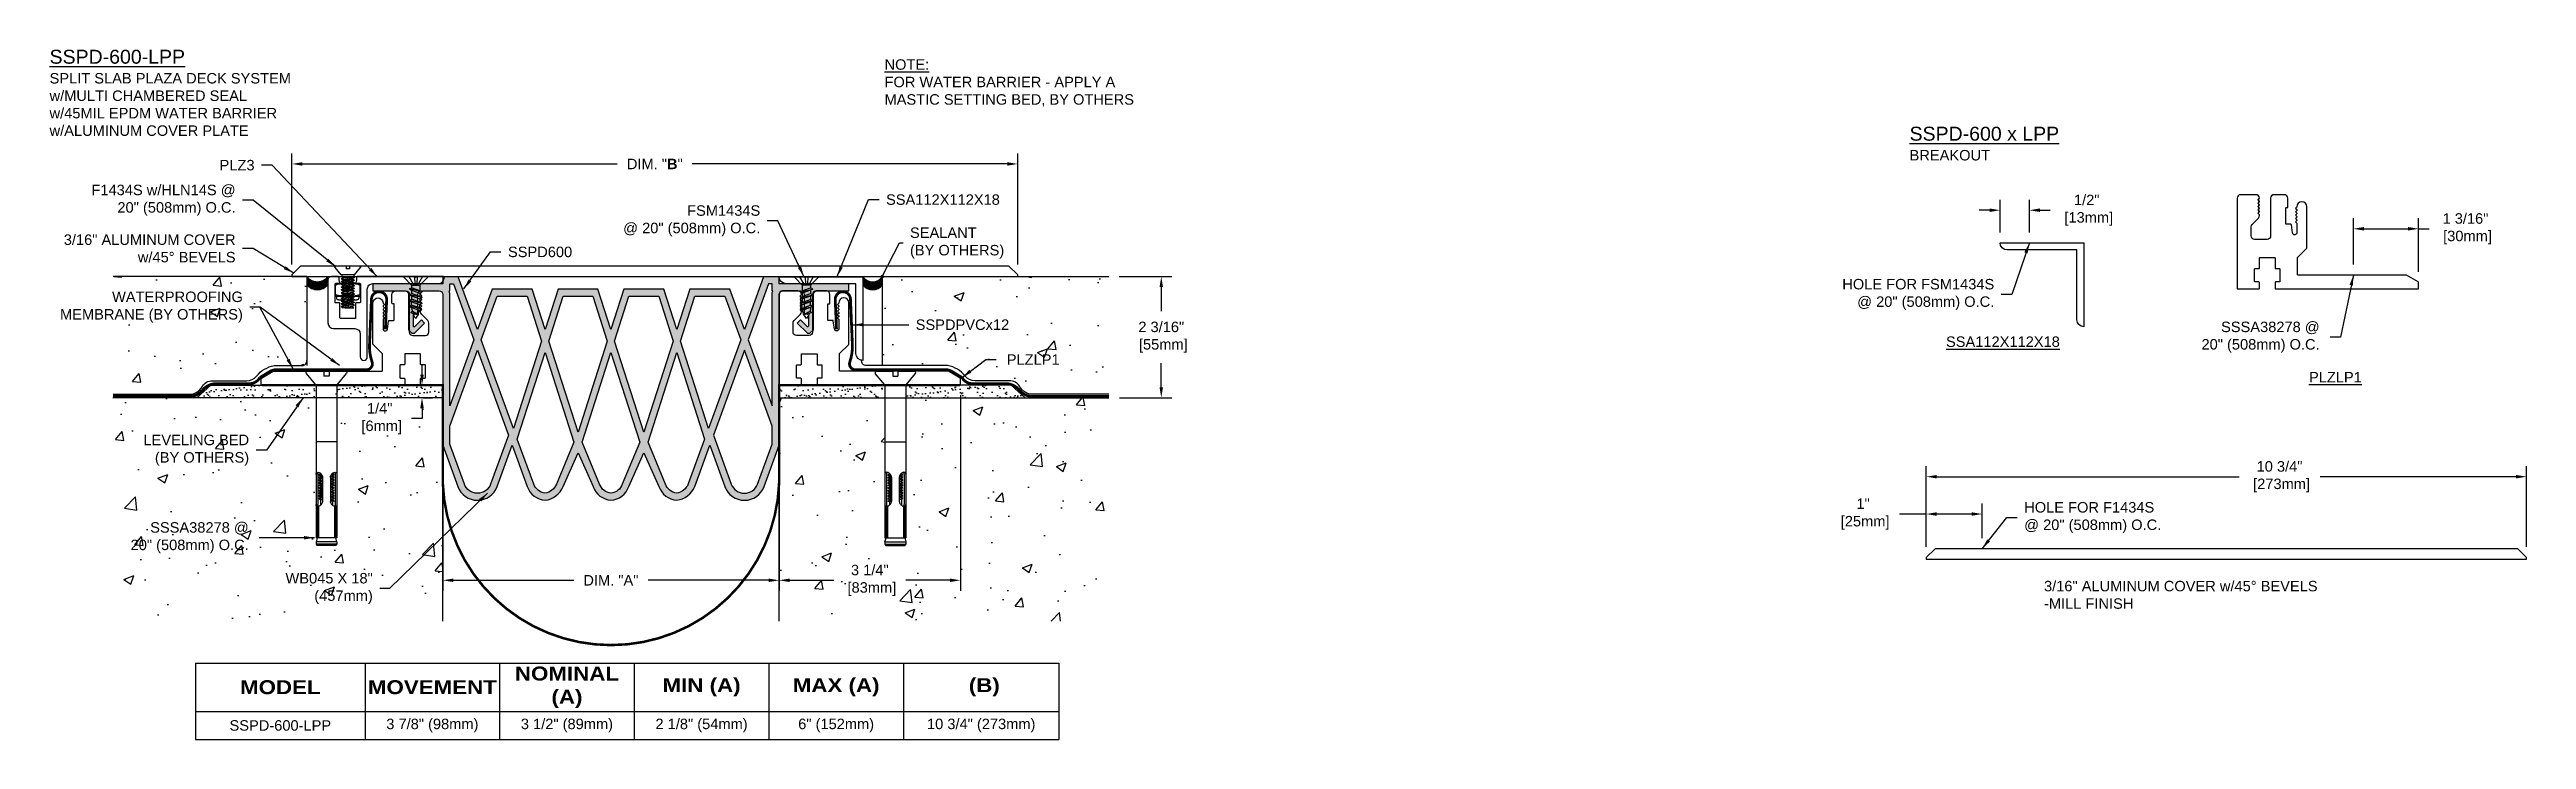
# Model space of a CAD drawing. Header units: inches. Extents: x -1.1 to 43.2, y -8.3 to 4.1.
import ezdxf

# ---------------------------------------------------------------- set-up
doc = ezdxf.new("R2010")
doc.units = ezdxf.units.IN
doc.header["$MEASUREMENT"] = 0
for name, color, linetype in [('Anchors', 4, 'Continuous'), ('Conditions', 1, 'Continuous'), ('Dimensions', 3, 'Continuous'), ('Fillers', 2, 'Continuous'), ('Metals', 7, 'Continuous'), ('Seal', 5, 'Continuous'), ('Text', 2, 'Continuous')]:
    doc.layers.add(name, color=color, linetype=linetype)
doc.styles.add('ARIAL', font='arial.ttf')
doc.styles.add('Arial Bold', font='')
doc.styles.get('Arial Bold').set_extended_font_data('Arial Black')
doc.dimstyles.new('ARIAL', dxfattribs={"dimtxt": 0.1875, "dimasz": 0.1875, "dimexe": 0.1875, "dimexo": 0.1875, "dimgap": 0.1875, "dimtad": 0, "dimtih": 1, "dimtoh": 1, "dimdec": 4, "dimzin": 0, "dimdsep": 46, "dimlunit": 4, "dimtxsty": 'ARIAL', "dimcen": 0.1875, "dimadec": 0, "dimazin": 0, "dimtfac": 1, "dimtdec": 4, "dimtofl": 0, "dimtmove": 0, "dimatfit": 3, "dimfxl": 0, "dimfrac": 2, "dimtolj": 1, "dimtzin": 0, "dimarcsym": 0})
pattern_1 = [(37.50000000000001, (-22.60435649204619, -6.208774528440157), (-0.006299335810960816, 0.1926823769013159), [0, -0.152, 0, -0.17, 0, -0.1625]), (7.499999999999999, (-22.60435649204619, -6.208774528440157), (0.1769776705267727, 0.282214606522974), [0, -0.082, 0, -0.137, 0, -0.0525]), (327.5, (-22.72735649204619, -6.208774528440157), (0.3114141861751495, 0.0005659053536964499), [0, -0.05, 0, -0.18, 0, -0.235]), (317.5, (-22.72735649204619, -6.208774528440157), (0.3006126604572293, 0.08776755649342492), [0, -0.025, 0, -0.118, 0, -0.135])]
pattern_2 = [(37.50000000000001, (-25.81426507118732, -6.208774528440179), (-0.006299335810960816, 0.1926823769013159), [0, -0.152, 0, -0.17, 0, -0.1625]), (7.499999999999999, (-25.81426507118732, -6.208774528440179), (0.1769776705267727, 0.282214606522974), [0, -0.082, 0, -0.137, 0, -0.0525]), (327.5, (-25.93726507118733, -6.208774528440179), (0.3114141861751495, 0.0005659053536964499), [0, -0.05, 0, -0.18, 0, -0.235]), (317.5, (-25.93726507118733, -6.208774528440179), (0.3006126604572293, 0.08776755649342492), [0, -0.025, 0, -0.118, 0, -0.135])]

msp = doc.modelspace()

# ---------------------------------------------------------------- texts
at = {"layer": 'Text', "style": 'ARIAL'}
for s, insert, char_height, width, attachment_point in [('{\\LSSPD-600-LPP\\P\\H0.75x;\\lSPLIT SLAB PLAZA DECK SYSTEM\\Pw/MULTI CHAMBERED SEAL\\Pw/45MIL EPDM WATER BARRIER\\Pw/ALUMINUM COVER PLATE}', (-1.136873904141623, 4.062858855580417), 0.25, 4.739633185605072, 1), ('{\\LNOTE:}\\PFOR WATER BARRIER - APPLY A MASTIC SETTING BED, BY OTHERS', (13.815535320181, 3.891931095314322), 0.1875, 4.58063197123138, 1), ('{\\LSSPD-600 x LPP\\P\\H0.75x;\\lBREAKOUT}', (32.17177532218759, 2.684826191438548), 0.25, 4.739633185605072, 1), ('PLZ3', (2.534082025168737, 1.995466182671834), 0.1875, 3.263782668199331, 6), ('PLZ3', (2.534082025168737, 1.995466182671834), 0.1875, 3.263782668199331, 6), ('F1434S w/HLN14S @\\P20" (508mm) O.C.', (2.194315956110153, 1.367896589581548), 0.1875, 2.591562355306763, 6), ('3/16" ALUMINUM COVER\\Pw/45%%D BEVELS', (2.194315956110153, 0.5043333050506222), 0.1875, 3.810484674928261, 6), ('HOLE FOR FSM1434S \\P@ 20" (508mm) O.C.', (33.68891255039885, -0.3192481919503685), 0.1875, 3.950644641833733, 6), ('SSSA38278 @\\P20" (508mm) O.C.', (39.51544641203391, -1.083813141363006), 0.1875, 3.323606256649356, 6), ('{\\LSSA112X112X18}', (34.86309511142798, -1.166066566125988), 0.1875, 2.245147216014473, 6), ('\\A1;PLZLP1', (16.00494052156733, -1.484515217533624), 0.1875, 1.572388218844537, 4), ('\\A1;{\\LPLZLP1}', (40.27100550496215, -1.800376325434987), 0.1875, 2.245147216014473, 6), ('SSSA38278 @\\P20" (508mm) O.C.', (2.430175875699604, -4.675140881148982), 0.1875, 3.323606256649356, 6), ('HOLE FOR F1434S\\P@ 20" (508mm) O.C.', (34.22468149904878, -4.314864716008331), 0.1875, 3.950644641833733, 4), ('3/16" ALUMINUM COVER w/45%%D BEVELS\\P-MILL FINISH', (34.57941713668264, -5.698733995229362), 0.1875, 7.929776655880985, 4)]:
    msp.add_mtext(s, dxfattribs=dict(at, insert=insert, char_height=char_height, width=width, attachment_point=attachment_point))
at = {"layer": 'Text', "char_height": 0.1875, "style": 'ARIAL'}
for s, insert, attachment_point in [('SSA112X112X18', (13.84267152541127, 1.378619687088989), 4), ('FSM1434S\\P@ 20" (508mm) O.C.', (11.59048107727416, 0.999270433033749), 6), ('SSPD600', (7.071844248304927, 0.4417109582944505), 4), ('SEALANT\\P(BY OTHERS)', (14.27148472039644, 0.6024079608446411), 4), ('WATERPROOFING\\PMEMBRANE (BY OTHERS)', (2.324833499107967, -0.5460042805702008), 6), ('SSPDPVCx12', (14.37402246305779, -0.8614282882176663), 4), ('LEVELING BED\\P(BY OTHERS)', (2.437006370821038, -3.108621190481332), 6), ('WB045 X 18"\\P(457mm)', (4.651453776928298, -5.584284120610673), 6)]:
    msp.add_mtext(s, dxfattribs=dict(at, insert=insert, attachment_point=attachment_point))

# ---------------------------------------------------------------- blocks, each defined once
blk = doc.blocks.new('PLZLP1')
blk.add_lwpolyline([(1.247071067811863, 0.7295710678118663, 0.1989123673796979), (1.249999999999998, 0.7366421356237325), (1.249999999999996, 1.473000000000001, 1), (1.069999999999999, 1.473000000000001, -0.1989123673796543), (1.067071067811863, 1.465928932188135), (1.051213203435594, 1.450071067811867, 0.414213562373099), (1.051213203435594, 1.435928932188135), (1.067071067811863, 1.420071067811866, -0.1989123673796674), (1.069999999999999, 1.413000000000001, -0.1989123673796312), (1.067071067811865, 1.405928932188137), (1.051213203435594, 1.390071067811866, 0.4142135623730622), (1.051213203435594, 1.375928932188136), (1.067071067811863, 1.360071067811866, -0.1989123673796674), (1.069999999999999, 1.353000000000001, -0.1989123673796312), (1.067071067811865, 1.345928932188136), (1.051213203435594, 1.330071067811867, 0.4142135623730624), (1.051213203435594, 1.315928932188135), (1.067071067811863, 1.300071067811866, -0.1989123673796988), (1.069999999999999, 1.293, -0.1989123673796298), (1.067071067811865, 1.285928932188136), (1.051213203435594, 1.270071067811866, 0.4142135623730438), (1.051213203435596, 1.255928932188135), (1.067071067811863, 1.240071067811867, -0.1989123673796838), (1.069999999999999, 1.233000000000001, -0.1989123673796245), (1.067071067811865, 1.225928932188136), (1.051213203435594, 1.210071067811866, 0.4142135623730806), (1.051213203435596, 1.195928932188134), (1.067071067811863, 1.180071067811866, -0.1989123673796483), (1.069999999999997, 1.173000000000001), (1.069999999999997, 1.010000000000001, -0.9360898390489637), (0.9903479307737371, 1.004735647610976), (0.9711529076102021, 1.149316088097257, 0.376061697724831), (0.9612398903036361, 1.158000000000001), (0.8799999999999972, 1.158000000000001, -0.414213562373045), (0.8699999999999974, 1.168000000000001), (0.8699999999999974, 1.448, -0.4142135623730711), (0.8799999999999972, 1.458000000000001), (0.8999999999999986, 1.458000000000001, 0.4142135623730387), (0.9099999999999984, 1.468000000000001), (0.9099999999999984, 1.625500000000001, 0.4142135623730951), (0.8474999999999984, 1.688000000000001), (0.6624999999999979, 1.688000000000001, 0.414213562373097), (0.5999999999999979, 1.625500000000001), (0.5999999999999979, 0.9505000000000008, -0.4142135623730868), (0.5374999999999979, 0.8880000000000008), (0.3124999999999982, 0.8880000000000008, -0.4142135623730845), (0.2499999999999982, 0.9505000000000008), (0.2499999999999982, 1.112111652351683, -0.1989123673796587), (0.2683058261758386, 1.156305826175842), (0.3816941738241564, 1.269694173824159, 0.1989123673796594), (0.3999999999999968, 1.313888347648319), (0.3999999999999968, 1.325500000000001, 0.1989123673796171), (0.3970710678118632, 1.332571067811866), (0.3812132034355944, 1.348428932188136, -0.4142135623730624), (0.3812132034355944, 1.362571067811866), (0.3970710678118632, 1.378428932188135, 0.1989123673796693), (0.3999999999999968, 1.385500000000001, 0.1989123673796416), (0.3970710678118632, 1.392571067811867), (0.3812132034355944, 1.408428932188135, -0.4142135623730622), (0.3812132034355944, 1.422571067811866), (0.3970710678118632, 1.438428932188136, 0.1989123673796462), (0.3999999999999968, 1.445500000000001, 0.1989123673796416), (0.3970710678118632, 1.452571067811866), (0.3812132034355944, 1.468428932188135, -0.414213562373099), (0.3812132034355944, 1.482571067811866), (0.3970710678118632, 1.498428932188135, 0.1989123673796462), (0.3999999999999968, 1.505500000000001, 0.1989123673796416), (0.3970710678118632, 1.512571067811866), (0.3812132034355944, 1.528428932188135, -0.4142135623730442), (0.3812132034355944, 1.542571067811866), (0.3970710678118632, 1.558428932188136, 0.1989123673796379), (0.3999999999999968, 1.565500000000001, 0.1989123673796416), (0.3970710678118632, 1.572571067811866), (0.3812132034355944, 1.588428932188135, -0.4142135623730992), (0.3812132034355944, 1.602571067811867), (0.3970710678118632, 1.618428932188135, 0.1989123673796379), (0.3999999999999968, 1.625500000000001, 0.4142135623730951), (0.3374999999999968, 1.688000000000001), (0.06249999999999822, 1.688000000000001, 0.414213562373097), (-1.77635683940025e-15, 1.625500000000001), (-1.77635683940025e-15, 0.01000000000000068, 0.4142135623731101), (0.009999999999999787, 0), (0.389999999999997, 0, 0.4142135623730779), (0.3999999999999968, 0.01000000000000068), (0.3999999999999968, 0.1150000000000002, 0.4142135623730561), (0.389999999999997, 0.125), (0.322499999999998, 0.125, -0.4142135623730841), (0.3124999999999982, 0.1350000000000007), (0.3124999999999982, 0.3550000000000004, -0.4142135623730581), (0.322499999999998, 0.3650000000000002), (0.389999999999997, 0.3650000000000002, 0.4142135623730518), (0.3999999999999968, 0.375), (0.3999999999999968, 0.5525000000000002, -0.414213562373097), (0.4099999999999984, 0.5625000000000009), (0.6699999999999982, 0.5625000000000009, -0.4142135623730692), (0.6799999999999979, 0.5525000000000002), (0.6799999999999979, 0.375, 0.414213562373045), (0.6899999999999977, 0.3650000000000002), (0.7574999999999967, 0.3650000000000002, -0.4142135623730561), (0.7674999999999965, 0.3550000000000004), (0.7674999999999965, 0.1350000000000007, -0.4142135623730779), (0.7574999999999967, 0.125), (0.6899999999999977, 0.125, 0.414213562373045), (0.6799999999999979, 0.1150000000000002), (0.6799999999999979, 0.01000000000000068, 0.4142135623731101), (0.6899999999999995, 0), (3.239999999999998, 0, 0.414213562373091), (3.249999999999998, 0.01000000000000068), (3.249999999999998, 0.1192264973081016, 0.2679491924311495), (3.244999999999999, 0.1278867513459465), (3.035814157129574, 0.2486602540378451, 0.131652497587407), (3.030814157129573, 0.2500000000000009), (1.089999999999998, 0.2500000000000009, -0.414213562373097), (1.079999999999998, 0.2600000000000007), (1.079999999999998, 0.5583578643762701, -0.1989123673796518), (1.082928932188132, 0.5654289321881354)], format="xyb", close=True)
blk = doc.blocks.new('SSSA38278')
for p, q in [((-0.3410917030552501, 0), (-0.04499999999999993, 0)), ((-0.04499999999999993, 0), (-0.04499999999999993, -0.0900000000000003)), ((0.04499999999999993, 0), (0.3410917030552501, 0)), ((0.04499999999999993, 0), (0.04499999999999993, -0.0900000000000003)), ((-0.1908703131649041, -0.2461718594536868), (-0.3596635241220589, -0.03896466187570535)), ((-0.1874999999999982, -0.2556455273873652), (-0.1874999999999982, -2.982017284537589)), ((-0.04499999999999993, -0.0900000000000003), (0.04499999999999993, -0.0900000000000003)), ((0.1875000000000036, -0.2556455273873635), (0.1875000000000018, -2.982017284537589)), ((0.1908703131649094, -0.2461718594536846), (0.3596635241220589, -0.03896466187570535)), ((-0.1874999999999964, -1.262082627302169), (0.1875000000000018, -1.262082627302169)), ((-0.1574999999999989, -1.843436366659417), (-0.1574999999999989, -2.386931697991244)), ((-0.134999999999998, -1.856954784537589), (-0.107999999999997, -1.840454784537589)), ((-0.134999999999998, -1.856954784537589), (-0.08889864371304235, -1.848951076848881)), ((-0.134999999999998, -1.856954784537589), (-0.1079999999999988, -1.873454784537588)), ((-0.134999999999998, -1.903829784537589), (-0.1079999999999988, -1.887329784537589)), ((-0.134999999999998, -1.903829784537589), (-0.07052462396477566, -1.892636142864807)), ((-0.134999999999998, -1.903829784537589), (-0.1079999999999988, -1.920329784537588)), ((-0.134999999999998, -1.950704784537589), (-0.1079999999999988, -1.934204784537589)), ((-0.134999999999998, -1.950704784537589), (-0.07049999999999912, -1.939506867870922)), ((-0.134999999999998, -1.950704784537589), (-0.1079999999999988, -1.967204784537588)), ((-0.134999999999998, -1.997579784537589), (-0.1079999999999988, -1.981079784537589)), ((-0.134999999999998, -1.997579784537589), (-0.07049999999999912, -1.986381867870922)), ((-0.134999999999998, -1.997579784537589), (-0.1079999999999988, -2.014079784537588)), ((-0.134999999999998, -2.044454784537589), (-0.1079999999999988, -2.027954784537589)), ((-0.134999999999998, -2.044454784537589), (-0.07049999999999912, -2.033256867870922)), ((-0.134999999999998, -2.044454784537589), (-0.1079999999999988, -2.060954784537588)), ((-0.134999999999998, -2.091329784537589), (-0.1079999999999988, -2.074829784537589)), ((-0.134999999999998, -2.091329784537589), (-0.07049999999999912, -2.080131867870922)), ((-0.134999999999998, -2.091329784537589), (-0.1079999999999988, -2.107829784537588)), ((-0.134999999999998, -2.138204784537589), (-0.1079999999999988, -2.121704784537589)), ((-0.134999999999998, -2.138204784537589), (-0.07049999999999912, -2.127006867870922)), ((-0.134999999999998, -2.138204784537589), (-0.1079999999999988, -2.154704784537588)), ((-0.134999999999998, -2.185079784537589), (-0.1079999999999988, -2.168579784537589)), ((-0.134999999999998, -2.185079784537589), (-0.07049999999999912, -2.173881867870922)), ((-0.134999999999998, -2.185079784537589), (-0.1079999999999988, -2.201579784537588)), ((-0.134999999999998, -2.231954784537589), (-0.1079999999999988, -2.215454784537589)), ((-0.107999999999997, -1.829682116234681), (-0.107999999999997, -1.840454784537589)), ((-0.107999999999997, -1.840454784537589), (-0.0982781740797094, -1.838345013287526)), ((-0.07755083171936761, -1.866846892115577), (-0.1079999999999988, -1.873454784537588)), ((-0.1079999999999988, -1.873454784537588), (-0.1079999999999988, -1.887329784537589)), ((-0.1079999999999988, -1.887329784537589), (-0.07269793225857768, -1.879668745531204)), ((-0.07049999999999912, -1.912191763704255), (-0.1079999999999988, -1.920329784537588)), ((-0.1079999999999988, -1.920329784537588), (-0.1079999999999988, -1.934204784537589)), ((-0.1079999999999988, -1.934204784537589), (-0.07049999999999912, -1.926066763704256)), ((-0.07049999999999912, -1.959066763704255), (-0.1079999999999988, -1.967204784537588)), ((-0.1079999999999988, -1.967204784537588), (-0.1079999999999988, -1.981079784537589)), ((-0.1079999999999988, -1.981079784537589), (-0.07049999999999912, -1.972941763704256)), ((-0.07049999999999912, -2.005941763704255), (-0.1079999999999988, -2.014079784537588)), ((-0.1079999999999988, -2.014079784537588), (-0.1079999999999988, -2.027954784537589)), ((-0.1079999999999988, -2.027954784537589), (-0.07049999999999912, -2.019816763704256)), ((-0.07049999999999912, -2.052816763704255), (-0.1079999999999988, -2.060954784537588)), ((-0.1079999999999988, -2.060954784537588), (-0.1079999999999988, -2.074829784537589)), ((-0.1079999999999988, -2.074829784537589), (-0.07049999999999912, -2.066691763704255)), ((-0.07049999999999912, -2.099691763704255), (-0.1079999999999988, -2.107829784537588)), ((-0.1079999999999988, -2.107829784537588), (-0.1079999999999988, -2.121704784537589)), ((-0.1079999999999988, -2.121704784537589), (-0.07049999999999912, -2.113566763704255)), ((-0.07049999999999912, -2.146566763704255), (-0.1079999999999988, -2.154704784537588)), ((-0.1079999999999988, -2.154704784537588), (-0.1079999999999988, -2.168579784537589)), ((-0.1079999999999988, -2.168579784537589), (-0.07049999999999912, -2.160441763704256)), ((-0.07049999999999912, -2.193441763704255), (-0.1079999999999988, -2.201579784537588)), ((-0.1079999999999988, -2.201579784537588), (-0.1079999999999988, -2.215454784537589)), ((-0.1079999999999988, -2.215454784537589), (-0.07049999999999912, -2.207316763704255)), ((-0.07049999999999912, -1.896426117648689), (-0.07049999999999912, -2.333941947001973)), ((0.07050000000000267, -1.895467805370922), (0.1080000000000023, -1.887329784537588)), ((0.0705000000000009, -1.896426117648689), (0.0705000000000009, -2.333941947001973)), ((0.0705000000000009, -1.915027701204256), (0.1350000000000016, -1.903829784537589)), ((0.07050000000000267, -1.915027701204255), (0.1350000000000016, -1.903829784537589)), ((0.1080000000000023, -1.920329784537588), (0.0705000000000009, -1.928467805370922)), ((0.0705000000000009, -1.942342805370922), (0.1080000000000023, -1.934204784537589)), ((0.0705000000000009, -1.961902701204256), (0.1350000000000016, -1.950704784537589)), ((0.1080000000000023, -1.967204784537588), (0.0705000000000009, -1.975342805370922)), ((0.0705000000000009, -1.989217805370922), (0.1080000000000023, -1.981079784537589)), ((0.0705000000000009, -2.008777701204256), (0.1350000000000016, -1.997579784537589)), ((0.1080000000000023, -2.014079784537588), (0.0705000000000009, -2.022217805370922)), ((0.0705000000000009, -2.036092805370922), (0.1080000000000023, -2.027954784537589)), ((0.0705000000000009, -2.055652701204256), (0.1350000000000016, -2.044454784537589)), ((0.1080000000000023, -2.060954784537588), (0.0705000000000009, -2.069092805370922)), ((0.0705000000000009, -2.082967805370922), (0.1080000000000023, -2.074829784537589)), ((0.0705000000000009, -2.102527701204256), (0.1350000000000016, -2.091329784537589)), ((0.1080000000000023, -2.107829784537588), (0.0705000000000009, -2.115967805370922)), ((0.0705000000000009, -2.129842805370922), (0.1080000000000023, -2.121704784537589)), ((0.0705000000000009, -2.149402701204256), (0.1350000000000016, -2.138204784537589)), ((0.1080000000000023, -2.154704784537588), (0.0705000000000009, -2.162842805370922)), ((0.0705000000000009, -2.176717805370922), (0.1080000000000023, -2.168579784537589)), ((0.0705000000000009, -2.196277701204256), (0.1350000000000016, -2.185079784537589)), ((0.1080000000000023, -2.201579784537588), (0.0705000000000009, -2.209717805370922)), ((0.0705000000000009, -2.223592805370922), (0.1080000000000023, -2.215454784537589)), ((0.1080000000000023, -1.873454784537588), (0.07228235678833528, -1.881206009192898)), ((0.07750789089902987, -1.86693605347873), (0.1350000000000016, -1.856954784537589)), ((0.09329853054770254, -1.843645207595813), (0.1080000000000023, -1.840454784537589)), ((0.1080000000000023, -1.829682116234681), (0.1080000000000023, -1.840454784537588)), ((0.1350000000000016, -1.856954784537589), (0.1080000000000023, -1.840454784537589)), ((0.1350000000000016, -1.856954784537589), (0.1080000000000023, -1.873454784537588)), ((0.1080000000000023, -1.873454784537588), (0.1080000000000023, -1.887329784537588)), ((0.1350000000000016, -1.903829784537589), (0.1080000000000023, -1.887329784537589)), ((0.1350000000000016, -1.903829784537589), (0.1080000000000023, -1.920329784537588)), ((0.1080000000000023, -1.920329784537588), (0.1080000000000023, -1.934204784537588)), ((0.1350000000000016, -1.950704784537589), (0.1080000000000023, -1.934204784537589)), ((0.1350000000000016, -1.950704784537589), (0.1080000000000023, -1.967204784537588)), ((0.1080000000000023, -1.967204784537588), (0.1080000000000023, -1.981079784537588)), ((0.1350000000000016, -1.997579784537589), (0.1080000000000023, -1.981079784537589)), ((0.1350000000000016, -1.997579784537589), (0.1080000000000023, -2.014079784537588)), ((0.1080000000000023, -2.014079784537588), (0.1080000000000023, -2.027954784537588)), ((0.1350000000000016, -2.044454784537589), (0.1080000000000023, -2.027954784537589)), ((0.1350000000000016, -2.044454784537589), (0.1080000000000023, -2.060954784537588)), ((0.1080000000000023, -2.060954784537588), (0.1080000000000023, -2.074829784537588)), ((0.1350000000000016, -2.091329784537589), (0.1080000000000023, -2.074829784537589)), ((0.1350000000000016, -2.091329784537589), (0.1080000000000023, -2.107829784537588)), ((0.1080000000000023, -2.107829784537588), (0.1080000000000023, -2.121704784537588)), ((0.1350000000000016, -2.138204784537589), (0.1080000000000023, -2.121704784537589)), ((0.1350000000000016, -2.138204784537589), (0.1080000000000023, -2.154704784537588)), ((0.1080000000000023, -2.154704784537588), (0.1080000000000023, -2.168579784537588)), ((0.1350000000000016, -2.185079784537589), (0.1080000000000023, -2.168579784537589)), ((0.1350000000000016, -2.185079784537589), (0.1080000000000023, -2.201579784537588)), ((0.1080000000000023, -2.201579784537588), (0.1080000000000023, -2.215454784537588)), ((0.1350000000000016, -2.231954784537589), (0.1080000000000023, -2.215454784537589)), ((0.1575000000000006, -1.843436366659417), (0.1575000000000006, -2.386931697991244)), ((-0.1659559178781702, -2.419725780113072), (-0.1659559178781702, -2.982017284537589)), ((-0.1434559178781694, -2.419725780113072), (-0.1434559178781694, -2.982017284537589)), ((-0.134999999999998, -2.231954784537589), (-0.07049999999999912, -2.220756867870922)), ((-0.134999999999998, -2.231954784537589), (-0.1079999999999988, -2.248454784537588)), ((-0.134999999999998, -2.278829784537589), (-0.1079999999999988, -2.262329784537589)), ((-0.134999999999998, -2.278829784537589), (-0.07049999999999912, -2.267631867870922)), ((-0.134999999999998, -2.278829784537589), (-0.1079999999999988, -2.295329784537588)), ((-0.134999999999998, -2.325704784537589), (-0.1079999999999988, -2.309204784537589)), ((-0.134999999999998, -2.325704784537589), (-0.07049999999999912, -2.314506867870922)), ((-0.134999999999998, -2.325704784537589), (-0.1079999999999988, -2.342204784537588)), ((-0.07049999999999912, -2.240316763704255), (-0.1079999999999988, -2.248454784537588)), ((-0.1079999999999988, -2.248454784537588), (-0.1079999999999988, -2.262329784537589)), ((-0.1079999999999988, -2.262329784537589), (-0.07049999999999912, -2.254191763704255)), ((-0.07049999999999912, -2.287191763704255), (-0.1079999999999988, -2.295329784537588)), ((-0.1079999999999988, -2.295329784537588), (-0.1079999999999988, -2.309204784537589)), ((-0.1079999999999988, -2.309204784537589), (-0.07049999999999912, -2.301066763704255)), ((-0.07049646382132302, -2.33406599630437), (-0.1079999999999988, -2.342204784537588)), ((-0.1079999999999988, -2.342204784537588), (-0.1079999999999988, -2.40068594841598)), ((0.0705000000000009, -2.243152701204256), (0.1350000000000016, -2.231954784537589)), ((0.1080000000000023, -2.248454784537588), (0.0705000000000009, -2.256592805370922)), ((0.0705000000000009, -2.270467805370922), (0.1080000000000023, -2.262329784537589)), ((0.0705000000000009, -2.290027701204256), (0.1350000000000016, -2.278829784537589)), ((0.1080000000000023, -2.295329784537588), (0.0705000000000009, -2.303467805370922)), ((0.1350000000000016, -2.231954784537589), (0.1080000000000023, -2.248454784537588)), ((0.1080000000000023, -2.248454784537588), (0.1080000000000023, -2.262329784537588)), ((0.1350000000000016, -2.278829784537589), (0.1080000000000023, -2.262329784537589)), ((0.1350000000000016, -2.278829784537589), (0.1080000000000023, -2.295329784537588)), ((0.1080000000000023, -2.295329784537588), (0.1080000000000023, -2.400685948415981)), ((0.1434559178781729, -2.419725780113072), (0.1434559178781729, -2.982017284537589)), ((0.1659559178781738, -2.419725780113072), (0.1659559178781738, -2.982017284537589)), ((-0.1874999999999982, -3.052892284537589), (-0.1681891304347811, -2.982017284537589)), ((-0.1874999999999982, -2.982017284537589), (0.1875000000000018, -2.982017284537589)), ((-0.1874999999999982, -3.052892284537589), (0.1875000000000018, -3.052892284537589)), ((-0.1874999999999982, -3.052892284537589), (-0.1874999999999982, -3.099392284537589)), ((-0.1874999999999982, -3.099392284537589), (0.1875000000000018, -3.099392284537589)), ((-0.1874999999999982, -3.099392284537589), (-0.1740766062413392, -3.122642284537589)), ((0.1681891304347847, -2.982017284537589), (0.1875000000000018, -3.052892284537589)), ((0.1875000000000018, -3.099392284537589), (0.1740766062413428, -3.122642284537589)), ((0.1875000000000018, -3.052892284537589), (0.1875000000000018, -3.099392284537589)), ((-0.1740766062413392, -3.122642284537589), (0.1740766062413428, -3.122642284537589))]:
    blk.add_line(p, q)
for centre, radius, start, end in [((-0.3410917030552501, -0.02390829694312524), 0.023908296943125, 90, 219.0320349742311), ((-0.2024999999999988, -0.2556455273873652), 0.015, 0, 39.16663052520645), ((0.2025000000000041, -0.2556455273873635), 0.015, 140.8333694747935, 180), ((0.3410917030552501, -0.02390829694312524), 0.023908296943125, 320.9679650257689, 90), ((-0.1351107510619762, -1.843436366659418), 0.05238924893802194, 168.9393985735235, 179.9999999999991), ((-0.1594670415355157, -1.838675243002072), 0.02757197301756856, 135.0000000000002, 168.9393985735235), ((-0.1594670415355157, -1.838675243002072), 0.02757197301756785, 101.0606014264763, 135.0000000000003), ((-0.1547059178781698, -1.86303153347561), 0.05238924893802094, 76.61230277806827, 101.060601426476), ((-0.1051107510619769, -1.843436366659416), 0.05238924893802194, 168.9393985735254, 180.000000000001), ((-0.1294670415355146, -1.838675243002072), 0.02757197301756856, 135.0000000000002, 168.9393985735235), ((-0.1294670415355146, -1.838675243002072), 0.02757197301756781, 110.9085460338362, 135.0000000000002), ((-0.1607100265405634, -1.888258170099312), 0.07832055272657266, 59.3027814434011, 76.61230277806806), ((-0.179146058819299, -1.919311421108756), 0.1144341469043627, 44.99999999999954, 59.30278144340061), ((-0.179146058819299, -1.919311421108757), 0.1144341469043627, 30.69721855659908, 45.00000000000025), ((-0.1480928078098547, -1.900875388830022), 0.07832055272657383, 13.38769722193294, 30.69721855659988), ((-0.1228661711861516, -1.894871280167632), 0.05238924893802151, 358.2992940248777, 13.38769722193558), ((0.1228661711861552, -1.894871280167632), 0.05238924893802151, 166.6123027780644, 181.7007059751223), ((0.1480928078098582, -1.900875388830022), 0.07832055272657347, 149.3027814434007, 166.6123027780678), ((0.1791460588193008, -1.919311421108757), 0.1144341469043627, 134.9999999999997, 149.3027814434009), ((0.1791460588193026, -1.919311421108757), 0.1144341469043636, 120.697218556599, 135.0000000000002), ((0.160710026540567, -1.888258170099312), 0.07832055272657247, 103.387697221932, 120.6972185565989), ((0.1294670415355181, -1.838675243002072), 0.02757197301756781, 44.9999999999998, 69.09145396616384), ((0.1547059178781733, -1.86303153347561), 0.05238924893802094, 78.939398573524, 103.3876972219317), ((0.1294670415355181, -1.838675243002073), 0.02757197301756869, 11.06060142647698, 45.00000000000039), ((0.1051107510619804, -1.843436366659416), 0.05238924893802194, 359.9999999999991, 11.06060142647459), ((0.1594670415355193, -1.838675243002071), 0.02757197301756756, 44.99999999999924, 78.9393985735235), ((0.1594670415355175, -1.838675243002073), 0.02757197301756869, 11.06060142647698, 45.00000000000039), ((0.1351107510619798, -1.843436366659418), 0.05238924893802194, 9.15999748261493e-13, 11.06060142647651), ((-0.1351107510619762, -2.386931697991244), 0.05238924893802252, 180.000000000001, 191.0606014264766), ((-0.1594670415355157, -2.39169282164859), 0.02757197301756831, 191.0606014264768, 225.0000000000002), ((-0.1594670415355157, -2.39169282164859), 0.02757197301756787, 225, 258.9393985735239), ((-0.1547059178781698, -2.367336531175052), 0.05238924893802088, 258.939398573524, 283.3876972219317), ((-0.1051107510619751, -2.386931697991245), 0.05238924893802251, 179.999999999999, 191.0606014264746), ((-0.1294670415355146, -2.39169282164859), 0.02757197301756831, 191.0606014264768, 225.0000000000002), ((-0.1294670415355146, -2.39169282164859), 0.02757197301756801, 224.9999999999989, 249.0914539661632), ((-0.1607100265405634, -2.342109894551349), 0.07832055272657272, 283.3876972219319, 300.6972185565987), ((-0.179146058819299, -2.311056643541906), 0.1144341469043621, 300.697218556599, 315.0000000000002), ((-0.179146058819299, -2.311056643541905), 0.114434146904363, 314.9999999999999, 329.302781443401), ((-0.1480928078098547, -2.329492675820639), 0.07832055272657402, 329.3027814434, 346.612302778067), ((-0.1228661711861516, -2.335496784483031), 0.05238924893802106, 346.6123027780645, 1.70070597512229), ((0.1228661711861552, -2.335496784483031), 0.05238924893802106, 178.2992940248777, 193.3876972219355), ((0.1480928078098582, -2.32949267582064), 0.07832055272657361, 193.3876972219321, 210.6972185565991), ((0.1791460588193026, -2.311056643541905), 0.114434146904363, 210.6972185565989, 225.0000000000001), ((0.1791460588193026, -2.311056643541905), 0.1144341469043631, 225.0000000000002, 239.3027814434013), ((0.160710026540567, -2.34210989455135), 0.07832055272657241, 239.3027814434009, 256.6123027780679), ((0.1294670415355181, -2.39169282164859), 0.02757197301756801, 290.9085460338368, 315.0000000000009), ((0.1547059178781733, -2.367336531175052), 0.05238924893802088, 256.6123027780683, 281.060601426476), ((0.1294670415355181, -2.391692821648589), 0.02757197301756844, 314.9999999999993, 348.9393985735226), ((0.1051107510619786, -2.386931697991245), 0.05238924893802251, 348.9393985735254, 9.66888623164909e-13), ((0.1594670415355193, -2.39169282164859), 0.0275719730175675, 281.0606014264764, 315.0000000000006), ((0.1594670415355193, -2.391692821648589), 0.02757197301756844, 314.9999999999993, 348.9393985735226), ((0.1351107510619798, -2.386931697991244), 0.05238924893802249, 348.9393985735234, 359.9999999999991)]:
    blk.add_arc(centre, radius, start, end)
blk = doc.blocks.new('*D4')
at = {"layer": 'Defpoints', "color": 0}
for p in [(15.17759044546626, -1.93312359661137), (11.92759044546626, -3.990289300018469), (11.92759044546626, -5.437455003425567)]:
    blk.add_point(p, dxfattribs=at)
at = {"layer": 'Dimensions', "color": 0, "lineweight": -2}
for p, q in [((15.17759044546626, -2.12062359661137), (15.17759044546626, -5.624955003425567)), ((11.92759044546626, -4.177789300018469), (11.92759044546626, -5.624955003425567)), ((12.11509044546626, -5.437455003425567), (12.90945009758086, -5.437455003425567)), ((14.99009044546626, -5.437455003425567), (14.19573079335166, -5.437455003425567))]:
    blk.add_line(p, q, dxfattribs=at)
at = {"layer": 'Dimensions', "color": 0}
for points in [[(12.11509044546626, -5.406205003425567), (12.11509044546626, -5.468705003425567), (11.92759044546626, -5.437455003425567)], [(14.99009044546626, -5.406205003425567), (14.99009044546626, -5.468705003425567), (15.17759044546626, -5.437455003425567)]]:
    blk.add_solid(points, dxfattribs=at)
at = {"layer": 'Dimensions', "color": 0, "insert": (13.55259044546626, -5.437455003425567), "char_height": 0.1875, "attachment_point": 5, "style": 'ARIAL'}
blk.add_mtext('\\A1;3 1/4"\\P [83mm]', dxfattribs=at)
blk = doc.blocks.new('*D3')
at = {"layer": 'Defpoints', "color": 0}
for p in [(17.83277231179135, 1.909583602355269e-14), (18.77167071466317, 1.88298677524322e-14), (17.83384044546626, -2.168123596611371)]:
    blk.add_point(p, dxfattribs=at)
at = {"layer": 'Dimensions', "color": 0, "lineweight": -2}
for p, q in [((18.02027231179135, 1.904272159638725e-14), (18.95917071466317, 1.877675332526675e-14)), ((18.77167071466317, -0.1874999999999812), (18.77167071466317, -0.6189356045812575)), ((18.77167071466317, -1.980623596611371), (18.77167071466317, -1.549187992030098)), ((18.02134044546626, -2.168123596611371), (18.95917071466317, -2.168123596611371))]:
    blk.add_line(p, q, dxfattribs=at)
at = {"layer": 'Dimensions', "color": 0}
for points in [[(18.74042071466317, -0.1874999999999812), (18.80292071466317, -0.1874999999999812), (18.77167071466317, 1.88298677524322e-14)], [(18.74042071466317, -1.980623596611371), (18.80292071466317, -1.980623596611371), (18.77167071466317, -2.168123596611371)]]:
    blk.add_solid(points, dxfattribs=at)
at = {"layer": 'Dimensions', "color": 0, "insert": (18.77167071466317, -1.084061798305675), "char_height": 0.1875, "attachment_point": 5, "style": 'ARIAL'}
blk.add_mtext('\\A1;2 3/16"\\P [55mm]', dxfattribs=at)
blk = doc.blocks.new('*D5')
at = {"layer": 'Defpoints', "color": 0}
for p in [(5.365181866325116, -2.168123596611393), (5.532961324120994, -2.168123596611393), (5.895181866325117, -1.943123596611392)]:
    blk.add_point(p, dxfattribs=at)
at = {"layer": 'Dimensions', "color": 0, "lineweight": -2}
for p, q in [((5.532961324120995, -1.755623596611392), (5.532961324120995, -1.568123596611392)), ((5.707681866325117, -1.943123596611392), (5.345461324120995, -1.943123596611392)), ((5.552681866325116, -2.168123596611393), (5.720461324120994, -2.168123596611393)), ((5.532961324120994, -2.543123596611393), (5.345461324120994, -2.543123596611393)), ((5.532961324120994, -2.355623596611393), (5.532961324120994, -2.543123596611393))]:
    blk.add_line(p, q, dxfattribs=at)
at = {"layer": 'Dimensions', "color": 0}
for points in [[(5.501711324120995, -1.755623596611392), (5.564211324120995, -1.755623596611392), (5.532961324120995, -1.943123596611392)], [(5.501711324120994, -2.355623596611393), (5.564211324120994, -2.355623596611393), (5.532961324120994, -2.168123596611393)]]:
    blk.add_solid(points, dxfattribs=at)
at = {"layer": 'Dimensions', "color": 0, "insert": (4.775159482374747, -2.543123596611392), "char_height": 0.1875, "attachment_point": 5, "style": 'ARIAL'}
blk.add_mtext('\\A1;1/4"\\P [6mm]', dxfattribs=at)
blk = doc.blocks.new('*D6')
at = {"layer": 'Defpoints', "color": 0}
for p in [(5.905181866325123, -2.168123596611393), (11.92759044546626, -2.168123596611371), (5.905181866325123, -5.437455003425567)]:
    blk.add_point(p, dxfattribs=at)
at = {"layer": 'Dimensions', "color": 0, "lineweight": -2}
for p, q in [((5.905181866325123, -2.355623596611393), (5.905181866325123, -5.624955003425567)), ((11.92759044546626, -2.355623596611371), (11.92759044546626, -5.624955003425567)), ((6.092681866325123, -5.437455003425567), (8.251237903278229, -5.437455003425567)), ((11.74009044546626, -5.437455003425567), (9.58010898104085, -5.437455003425567))]:
    blk.add_line(p, q, dxfattribs=at)
at = {"layer": 'Dimensions', "color": 0}
for points in [[(6.092681866325123, -5.406205003425567), (6.092681866325123, -5.468705003425567), (5.905181866325123, -5.437455003425567)], [(11.74009044546626, -5.406205003425567), (11.74009044546626, -5.468705003425567), (11.92759044546626, -5.437455003425567)]]:
    blk.add_solid(points, dxfattribs=at)
at = {"layer": 'Dimensions', "color": 0, "insert": (8.91567344215954, -5.437455003425567), "char_height": 0.1875, "attachment_point": 5, "style": 'ARIAL'}
blk.add_mtext('\\A1;DIM. "A"', dxfattribs=at)
blk = doc.blocks.new('SSA112X112X18')
blk.add_lwpolyline([(0, 0), (-1.5, 0), (-1.5, -1.5, 0.4142135623730951), (-1.375, -1.375), (-1.375, -0.125), (-0.125, -0.125, 0.4142135623730951)], format="xyb", close=True)
blk = doc.blocks.new('FSM1434S')
for p, q in [((0.2021999590287287, 0), (-0.2021999590287287, 0)), ((-0.1223999999999954, 0), (-0.04559999999999675, -0.1319999999999997)), ((-0.02372020366593475, 0), (-0.01903137791199683, -0.1319999999999997)), ((0.02372020366593475, 0), (0.01903137791199683, -0.1319999999999997)), ((0.1224000000000025, 0), (0.04560000000000386, -0.1319999999999997)), ((-0.209070226997607, -0.01631208755444646), (-0.07499999999999929, -0.1535999999999991)), ((-0.1124999999999936, -0.2213411198084714), (-0.07499999999999218, -0.1996904847138605)), ((0.1125000000000078, -0.2729411198084719), (-0.1124999999999936, -0.2213411198084714)), ((-0.1124999999999936, -0.2213411198084714), (-0.07499999999999218, -0.2429917549030822)), ((-0.1124999999999936, -0.3245411198084707), (-0.07499999999999218, -0.3028904847138598)), ((0.1125000000000078, -0.3761411198084712), (-0.1124999999999936, -0.3245411198084707)), ((-0.1124999999999936, -0.3245411198084707), (-0.07499999999999218, -0.3461917549030833)), ((-0.1124999999999936, -0.4277411198084717), (-0.07499999999999218, -0.4060904847138609)), ((0.1125000000000078, -0.4793411198084705), (-0.1124999999999936, -0.4277411198084717)), ((-0.1124999999999936, -0.4277411198084717), (-0.07499999999999218, -0.4493917549030826)), ((-0.07499999999999929, -0.1535999999999991), (0.07499999999999929, -0.1535999999999991)), ((-0.07499999999999929, -0.1535999999999991), (-0.0750000000000064, -0.199690484713857)), ((0.0750000000000064, -0.2512904847138611), (-0.07499999999999218, -0.1996904847138605)), ((-0.07499999999999929, -0.2429917549030787), (-0.07499999999999929, -0.2464904847138598)), ((-0.07499999999999218, -0.2429917549030822), (-0.07499999999999218, -0.3028904847138598)), ((-0.07499999999999218, -0.2429917549030822), (0.0750000000000064, -0.2945917549030828)), ((0.0750000000000064, -0.3544904847138604), (-0.07499999999999218, -0.3028904847138598)), ((-0.07499999999999218, -0.3461917549030833), (0.0750000000000064, -0.3977917549030821)), ((-0.07499999999999218, -0.3461917549030833), (-0.07499999999999218, -0.4060904847138609)), ((0.0750000000000064, -0.4576904847138596), (-0.07499999999999218, -0.4060904847138609)), ((-0.04559999999999675, -0.1319999999999997), (0.04560000000000386, -0.1319999999999997)), ((0.2090702269976141, -0.01631208755444646), (0.07499999999999929, -0.1535999999999991)), ((0.07499999999999929, -0.1535999999999991), (0.07499999999999929, -0.2512904847138593)), ((0.1125000000000078, -0.2729411198084719), (0.0750000000000064, -0.2512904847138611)), ((0.1125000000000078, -0.2729411198084719), (0.0750000000000064, -0.2945917549030828)), ((0.07499999999999929, -0.2945917549030863), (0.07499999999999929, -0.2980904847138603)), ((0.0750000000000064, -0.2945917549030828), (0.0750000000000064, -0.3544904847138604)), ((0.1125000000000078, -0.3761411198084712), (0.0750000000000064, -0.3544904847138604)), ((0.1125000000000078, -0.3761411198084712), (0.0750000000000064, -0.3977917549030821)), ((0.0750000000000064, -0.3977917549030821), (0.0750000000000064, -0.4576904847138596)), ((-0.1124999999999936, -0.5309411198084675), (-0.07499999999999218, -0.5092904847138566)), ((0.1054974343528237, -0.5812244573502046), (-0.1124999999999936, -0.5309411198084675)), ((-0.1124999999999936, -0.5309411198084675), (-0.07499999999999218, -0.5525917549030783)), ((-0.0885093113710731, -0.6395809368833536), (-0.06322969394716083, -0.6186114104252809)), ((0.05766015458528884, -0.6814778965481771), (-0.0885093113710731, -0.6395809368833536)), ((-0.0885093113710731, -0.6395809368833536), (-0.0513025382185468, -0.6605294167157645)), ((-0.07499999999999218, -0.5092904847138566), (-0.07499999999999218, -0.449391754903079)), ((-0.07499999999999218, -0.4493917549030826), (0.0750000000000064, -0.5009917549030831)), ((0.07338413121035003, -0.5603346258502135), (-0.07499999999999218, -0.5092904847138566)), ((-0.07499999999999218, -0.5525917549030783), (0.06720391934592485, -0.6015099031580746)), ((0.05766015458528884, -0.6814778965481771), (-0.06322969394716083, -0.6186114104252809)), ((-0.0513025382185468, -0.6605294167157645), (0.05766015458528884, -0.6814778965481771)), ((0.1054974343528237, -0.5812244573502046), (0.06720391934592485, -0.6015099031580746)), ((0.1054974343528237, -0.5812244573502046), (0.07338413121035003, -0.5603346258502135)), ((0.1125000000000078, -0.4793411198084705), (0.0750000000000064, -0.4576904847138596)), ((0.1125000000000078, -0.4793411198084705), (0.0750000000000064, -0.5009917549030831)), ((0.0750000000000064, -0.5244), (0.0750000000000064, -0.5009917549030796))]:
    blk.add_line(p, q)
for centre, radius, start, end in [((-0.2021999590287287, -0.009602841491085812), 0.009602841491087389, 90, 224.3206352445347), ((0.2021999590287287, -0.009602841491085812), 0.009602841491087389, 315.6793647554653, 90), ((0.2981151623510634, -0.5256258103886129), 0.3731171759479361, 184.1973960888634, 194.4309384336967), ((0.2981151623510634, -0.5256258103886129), 0.3731171759479361, 201.2487049367108, 216.9666793800467), ((-0.2981151623510492, -0.5256258103886129), 0.3731171759479361, 323.0333206199533, 335.8103984866806), ((-0.2981151623510492, -0.5256258103886129), 0.3731171759479361, 336.5003795182769, 348.2653928388687), ((-0.2981151623510492, -0.5256258103886129), 0.3731171759479361, 354.6624059884859, 0.1882354729873082)]:
    blk.add_arc(centre, radius, start, end)
blk = doc.blocks.new('Sealant')
blk.add_hatch(color=253).paths.add_polyline_path([(4.440892098500626e-16, -2.380907970778168e-16, -0.5224863705915468), (-0.3470587779506817, -1.65145674912992e-15), (-0.3470587779506817, -0.1426355574361166, 0.5224863705915468), (4.440892098500626e-16, -0.1426355574361149)])
for centre in [(-0.1735293889753415, 0.1207277929411599), (-0.1735293889753415, -0.02190776449495541)]:
    blk.add_arc(centre, 0.2113945335778553, 214.8270915266955, 325.1729084733051)
blk = doc.blocks.new('*T15')
at = {"layer": 'Conditions', "color": 0, "linetype": 'ByBlock', "lineweight": -2}
for p, q in [((0, 0), (15.46161372275887, 0)), ((0, 0), (0, -1.36869258753979)), ((3.035268953793144, 0), (3.035268953793144, -1.36869258753979)), ((5.445537907586289, 0), (5.445537907586289, -1.36869258753979)), ((7.855806861379433, 0), (7.855806861379433, -1.36869258753979)), ((10.26607581517258, 0), (10.26607581517258, -1.36869258753979)), ((12.67634476896572, 0), (12.67634476896572, -1.36869258753979)), ((15.46161372275887, 0), (15.46161372275887, -1.36869258753979)), ((0, -0.8686925875397904), (15.46161372275887, -0.8686925875397904)), ((0, -1.36869258753979), (15.46161372275887, -1.36869258753979))]:
    blk.add_line(p, q, dxfattribs=at)
at = {"layer": 'Conditions', "color": 2, "attachment_point": 5}
for s, insert, char_height, width, style in [('{\\fArial Black|b0|i0|c0|p34;MODEL}', (1.517634476896572, -0.4343462937698952), 0.25, 2.915268953793145, 'ARIAL'), ('{\\fArial Black|b0|i0|c0|p34;MOVEMENT}', (4.240403430689716, -0.4343462937698952), 0.25, 2.290268953793145, 'ARIAL'), ('{\\fArial Black|b0|i0|c0|p34;NOMINAL (A)}', (6.65067238448286, -0.4343462937698952), 0.25, 2.290268953793145, 'ARIAL'), ('{\\fArial Black|b0|i0|c0|p34;MIN (A)}', (9.060941338276006, -0.4343462937698952), 0.25, 2.290268953793145, 'ARIAL'), ('{\\fArial Black|b0|i0|c0|p34;MAX (A)}', (11.47121029206915, -0.4343462937698952), 0.25, 2.290268953793145, 'ARIAL'), (' (B)', (14.06897924586229, -0.4343462937698952), 0.25, 2.665268953793145, 'Arial Bold'), ('SSPD-600-LPP', (1.517634476896572, -1.11869258753979), 0.1875, 2.915268953793145, 'ARIAL'), ('3 7/8" (98mm)', (4.240403430689716, -1.11869258753979), 0.1875, 2.290268953793145, 'ARIAL'), ('3 1/2" (89mm)', (6.65067238448286, -1.11869258753979), 0.1875, 2.290268953793145, 'ARIAL'), ('2 1/8" (54mm)', (9.060941338276006, -1.11869258753979), 0.1875, 2.290268953793145, 'ARIAL'), ('6" (152mm)', (11.47121029206915, -1.11869258753979), 0.1875, 2.290268953793145, 'ARIAL'), ('10 3/4" (273mm)', (14.06897924586229, -1.11869258753979), 0.1875, 2.665268953793145, 'ARIAL')]:
    blk.add_mtext(s, dxfattribs=dict(at, insert=insert, char_height=char_height, width=width, style=style))
blk = doc.blocks.new('SSPD600')
h = blk.add_hatch(color=256)
h.paths.add_polyline_path([(3.31386309079528, 0.03000000000000291), (3.081749999999891, -0.6935841450781073), (2.849636909204499, 0.02999999999999937), (2.134363090795324, 0.03000000000000114), (1.870999999999933, -0.6935841450781094), (1.527563457665983, 0.2499999999999947), (1.249999999999956, 0.2499999999999947), (1.249999999999957, 0.1249999999999982), (-4.440892098500626e-16, 0.1249999999999982), (0, 0), (0.5709999999999802, 1.77635683940025e-15, -0.414213562373095), (0.633999999999979, -0.06299999999999704), (0.6339999999999795, -0.6969999999999711), (0.6969999999999761, -0.7599999999999714), (0.7419999999999729, -0.7599999999999715), (0.9244335495460985, -0.5775664504538494), (0.8678650070511766, -0.5209979079589255), (0.749606601717776, -0.6392563132923276, -0.6681786379192963), (0.7239999999999753, -0.6286497115745284), (0.7239999999999753, -0.4499999999999797, -0.4142135623730918), (0.763999999999974, -0.4099999999999806, 0.4142135623730918), (0.8039999999999727, -0.3699999999999815), (0.8039999999999727, -0.06299999999999706, -0.4142135623730951), (0.8669999999999716, 1.790234627208065e-15), (1.186999999999958, 1.77635683940025e-15, -0.4142135623730954), (1.249999999999956, -0.06299999999999711), (1.249999999999954, -2.765243172579735), (1.51861526720523, -3.503257553746998, 0.3152987888789869), (1.87099999999994, -3.749999999999863, 0.3152987888789802), (2.223384732794639, -3.503257553746997), (2.49199999999991, -2.765243172579739), (2.760615267205185, -3.503257553746996, 0.2925142863903565), (3.081749999999897, -3.748695648221781, 0.2746935280229715), (3.402884732794593, -3.503257553746996), (3.671499999999869, -2.897533122415693), (3.94011526720514, -3.503257553747, 0.2925142863903512), (4.261249999999848, -3.748695648221781, 0.2984658077036655), (4.582384732794548, -3.503257553746999), (4.850999999999821, -2.897533122415717), (5.1196152672051, -3.503257553747, 0.2925142863903492), (5.440749999999798, -3.748695648221782, 0.2640128131684243), (5.761884732794504, -3.503257553747001), (6.030499999999776, -2.765243172579739), (6.299115267205057, -3.503257553746999, 0.3152987888789822), (6.651499999999761, -3.749999999999863, 0.3152987888789816), (7.003884732794464, -3.503257553746995), (7.272499999999734, -2.765243172579738), (7.272499999999733, -0.06299999999999886, -0.4142135623730951), (7.335499999999733, 1.77635683940025e-15), (7.655499999999721, 1.783295733304158e-15, -0.4142135623730951), (7.71849999999972, -0.06299999999999704), (7.71849999999972, -0.3699999999999839, 0.4142135623730868), (7.758499999999717, -0.4099999999999824, -0.4142135623730918), (7.798499999999715, -0.4499999999999802), (7.798499999999715, -0.6286497115745279, -0.6681786379193178), (7.772893398281914, -0.6392563132923271), (7.654634992948512, -0.5209979079589251), (7.598066450453592, -0.5775664504538477), (7.780499999999717, -0.759999999999973), (7.825499999999717, -0.7599999999999731), (7.888499999999711, -0.6969999999999722), (7.888499999999711, -0.06299999999999706, -0.4142135623730951), (7.95149999999971, 1.790234627208065e-15), (8.522499999999692, 1.77635683940025e-15), (8.522499999999692, 0.1249999999999983), (7.272499999999733, 0.1249999999999982), (7.272499999999733, 0.2499999999999929), (6.994936542333708, 0.2499999999999964), (6.651499999999759, -0.6935841450781115), (6.388136909204366, 0.03000000000000291), (5.672863090795191, 0.03000000000000291), (5.440749999999799, -0.6935841450781085), (5.208636909204408, 0.0300000000000047), (4.493363090795238, 0.03000000000000114), (4.261249999999844, -0.693584145078111), (4.029136909204453, 0.03000000000000291)])
h.paths.add_polyline_path([(3.93796082546314, -0.09499999999998822), (4.195613055353483, -0.8981992846840915), (3.671499999999869, -2.532057572395329), (3.147386944646249, -0.8981992846840878), (3.40503917453659, -0.09499999999998997)], flags=16)
h.paths.add_polyline_path([(3.016113055353531, -0.8981992846840876), (2.514556388839352, -2.461740791560172), (1.937511110779673, -0.8763219200882926), (2.221889033071532, -0.09499999999998998), (2.758460825463187, -0.0949999999999953)], flags=16)
h.paths.add_polyline_path([(4.584539174536548, -0.09499999999998998), (5.117460825463096, -0.0949999999999882), (5.37511305535344, -0.8981992846840874), (4.850999999999818, -2.532057572395347), (4.326886944646201, -0.898199284684095)], flags=16)
h.paths.add_polyline_path([(3.081749999999891, -1.102814424290072), (3.59738444290325, -2.710241675646364), (3.286195145183706, -3.458384010773012, -0.2603241482600565), (3.079754394362832, -3.622779599050769, -0.2790076256030863), (2.878076844803416, -3.460505035831288), (2.584333097608406, -2.653450723307008)], flags=16)
h.paths.add_polyline_path([(4.261249999999844, -1.102814424290072), (4.776896729538226, -2.710279977726946), (4.464665006629332, -3.461214293189948, -0.2882746981297863), (4.26191630620309, -3.62312222325637, -0.2819026123962213), (4.057576844803372, -3.460505035831293), (3.745606342903971, -2.710270399763536)], flags=16)
h.paths.add_polyline_path([(1.804488889220192, -0.8763219200882927), (1.374999999999948, -2.056332945127556), (1.37499999999995, -0.06299999999999878, 0.08563797076646412), (1.364129895839132, 5.329070518200751e-15), (1.37499999999995, 7.105427357601002e-15), (1.37499999999995, 0.1250000000000018), (1.440037515389772, 0.1250000000000018)], flags=16)
h.paths.add_polyline_path([(5.764039174536501, -0.09499999999998998), (6.300610966928158, -0.09499999999998998), (6.584988889220018, -0.8763219200882932), (6.03049999999978, -2.39976762255939), (6.007943611160332, -2.461740791560179), (5.506386944646158, -0.8981992846840882)], flags=16)
h.paths.add_polyline_path([(1.870999999999933, -1.059059695098474), (2.42548888922017, -2.582505397569554), (2.105923155196407, -3.46050503583129, -0.3152987888789809), (1.870999999999938, -3.62499999999987, -0.3152987888789884), (1.636076844803462, -3.460505035831291), (1.374999999999947, -2.743202299991172), (1.374999999999947, -2.421808495147927)], flags=16)
h.paths.add_polyline_path([(5.440749999999797, -1.102814424290072), (5.938166902391281, -2.653450723307008), (5.645657130373948, -3.457114716894465, -0.2481028093257481), (5.437557923772715, -3.622616121012147, -0.2777064699222137), (5.237076844803334, -3.460505035831297), (4.925106342903922, -2.710270399763553)], flags=16)
h.paths.add_polyline_path([(6.651499999999755, -1.059059695098474), (7.147499999999742, -2.421808495147929), (7.147499999999742, -2.743202299991172), (6.886423155196226, -3.460505035831291, -0.3152987888789889), (6.65149999999975, -3.62499999999987, -0.3152987888789811), (6.416576844803281, -3.46050503583129), (6.097011110779519, -2.582505397569554)], flags=16)
h.paths.add_polyline_path([(6.718011110779496, -0.8763219200882927), (7.082462484609916, 0.1250000000000018), (7.147499999999738, 0.1250000000000018), (7.147499999999738, 7.107162081076979e-15), (7.158370104160557, 5.329070518200751e-15, 0.08563797076646777), (7.147499999999738, -0.06300000000000149), (7.147499999999742, -2.056332945127555)], flags=16)
for points in [[(7.272499999999733, -0.06299999999999706, -0.4142135623730869), (7.335499999999733, 1.77635683940025e-15), (7.655499999999721, 1.77635683940025e-15, -0.4142135623730951), (7.71849999999972, -0.06299999999999706), (7.71849999999972, -0.369999999999985, 0.4142135623730785), (7.758499999999717, -0.4099999999999824, -0.4142135623730884), (7.798499999999715, -0.4499999999999797), (7.798499999999715, -0.6286497115745302, -0.6681786379192528), (7.772893398281914, -0.6392563132923268), (7.654634992948512, -0.5209979079589253), (7.598066450453592, -0.5775664504538476), (7.780499999999718, -0.7599999999999731), (7.825499999999717, -0.7599999999999731), (7.888499999999711, -0.6969999999999725), (7.888499999999711, -0.06299999999999706, -0.4142135623730951), (7.95149999999971, 1.77635683940025e-15), (8.522499999999692, 1.77635683940025e-15), (8.522499999999692, 0.1249999999999982), (7.272499999999733, 0.1249999999999982), (7.272499999999733, 0.2499999999999929), (6.994936542333708, 0.2499999999999964), (6.651499999999759, -0.6935841450781108), (6.388136909204366, 0.03000000000000291), (5.672863090795191, 0.03000000000000291), (5.440749999999799, -0.6935841450781091), (5.208636909204408, 0.03000000000000469), (4.493363090795238, 0.03000000000000114), (4.261249999999844, -0.6935841450781108), (4.029136909204453, 0.03000000000000291), (3.31386309079528, 0.03000000000000291), (3.081749999999891, -0.6935841450781073), (2.849636909204499, 0.02999999999999936), (2.134363090795324, 0.03000000000000114), (1.870999999999933, -0.6935841450781091), (1.527563457665982, 0.2499999999999947), (1.249999999999956, 0.2499999999999947), (1.249999999999957, 0.1249999999999982), (0, 0.1249999999999982), (0, 0), (0.570999999999982, 1.77635683940025e-15, -0.4142135623730869), (0.633999999999979, -0.06299999999999706), (0.633999999999979, -0.6969999999999708), (0.6969999999999761, -0.7599999999999714), (0.7419999999999733, -0.7599999999999714), (0.924433549546098, -0.5775664504538494), (0.8678650070511766, -0.5209979079589253), (0.7496066017177734, -0.6392563132923303, -0.6681786379192081), (0.7239999999999753, -0.6286497115745284), (0.7239999999999753, -0.4499999999999797, -0.4142135623730885), (0.7639999999999736, -0.4099999999999806, 0.414213562373095), (0.8039999999999727, -0.3699999999999815), (0.8039999999999727, -0.06299999999999706, -0.4142135623730951), (0.8669999999999716, 1.77635683940025e-15), (1.186999999999959, 1.77635683940025e-15, -0.4142135623730869), (1.249999999999956, -0.06299999999999706), (1.249999999999954, -2.765243172579735), (1.51861526720523, -3.503257553746996, 0.3152987888789879), (1.87099999999994, -3.749999999999863, 0.3152987888789808), (2.223384732794639, -3.503257553746996), (2.49199999999991, -2.765243172579739), (2.760615267205186, -3.503257553747, 0.2925142863903486), (3.081749999999889, -3.748695648221782, 0.2746935280229771), (3.402884732794593, -3.503257553746996), (3.671499999999869, -2.897533122415693), (3.94011526720514, -3.503257553747, 0.2925142863903494), (4.261249999999844, -3.748695648221782, 0.2984658077036677), (4.582384732794548, -3.503257553747), (4.850999999999821, -2.897533122415718), (5.1196152672051, -3.503257553747, 0.2925142863903497), (5.440749999999799, -3.748695648221782, 0.264012813168422), (5.761884732794503, -3.503257553747003), (6.030499999999776, -2.765243172579739), (6.299115267205055, -3.503257553746996, 0.3152987888789847), (6.651499999999761, -3.749999999999863, 0.3152987888789829), (7.003884732794464, -3.503257553746993), (7.272499999999734, -2.765243172579739)], [(1.804488889220192, -0.8763219200882926), (1.374999999999948, -2.056332945127556), (1.37499999999995, -0.06299999999999706, 0.0856379707664618), (1.364129895839132, 5.329070518200751e-15), (1.374999999999949, 7.105427357601002e-15), (1.37499999999995, 0.1250000000000018), (1.440037515389772, 0.1250000000000018)], [(6.718011110779496, -0.8763219200882926), (7.147499999999742, -2.056332945127556), (7.147499999999738, -0.06299999999999706, -0.0856379707664618), (7.158370104160557, 5.329070518200751e-15), (7.147499999999738, 7.105427357601002e-15), (7.147499999999738, 0.1250000000000018), (7.082462484609916, 0.1250000000000018)], [(1.870999999999933, -1.059059695098474), (2.42548888922017, -2.582505397569554), (2.105923155196407, -3.460505035831291, -0.3152987888789797), (1.870999999999938, -3.62499999999987, -0.3152987888789881), (1.636076844803462, -3.460505035831291), (1.374999999999947, -2.743202299991173), (1.374999999999947, -2.421808495147927)], [(3.081749999999891, -1.102814424290072), (3.59738444290325, -2.710241675646364), (3.286195145183713, -3.458384010772994, -0.2603241482600675), (3.079754394362844, -3.622779599050771, -0.2790076256030988), (2.878076844803416, -3.460505035831288), (2.584333097608406, -2.653450723307008)], [(4.261249999999844, -1.102814424290072), (4.776896729538226, -2.710279977726946), (4.464665006629332, -3.461214293189949, -0.2882746981297682), (4.261916306203108, -3.623122223256372, -0.2819026123962392), (4.057576844803373, -3.460505035831295), (3.745606342903971, -2.710270399763536)], [(5.440749999999797, -1.102814424290072), (5.938166902391281, -2.653450723307008), (5.645657130373948, -3.457114716894464, -0.248102809325743), (5.437557923772724, -3.622616121012149, -0.2777064699222255), (5.237076844803333, -3.460505035831295), (4.925106342903922, -2.710270399763553)], [(6.651499999999755, -1.059059695098474), (6.097011110779519, -2.582505397569554), (6.416576844803281, -3.460505035831291, 0.3152987888789797), (6.65149999999975, -3.62499999999987, 0.3152987888789881), (6.886423155196226, -3.460505035831291), (7.147499999999742, -2.743202299991173), (7.147499999999742, -2.421808495147927)]]:
    blk.add_lwpolyline(points, format="xyb", close=True)
for points in [[(2.221889033071532, -0.09499999999998998), (2.758460825463187, -0.09499999999999531), (3.016113055353531, -0.8981992846840878), (2.514556388839352, -2.461740791560173), (1.937511110779673, -0.8763219200882926)], [(3.147386944646249, -0.8981992846840878), (3.40503917453659, -0.09499999999998998), (3.93796082546314, -0.0949999999999882), (4.195613055353483, -0.8981992846840914), (3.671499999999869, -2.532057572395329)], [(4.326886944646201, -0.8981992846840949), (4.584539174536548, -0.09499999999998998), (5.117460825463096, -0.0949999999999882), (5.37511305535344, -0.8981992846840878), (4.850999999999818, -2.532057572395347)], [(5.506386944646158, -0.8981992846840878), (5.764039174536501, -0.09499999999998998), (6.300610966928158, -0.09499999999998998), (6.584988889220018, -0.8763219200882926), (6.03049999999978, -2.39976762255939), (6.007943611160332, -2.46174079156018)]]:
    blk.add_lwpolyline(points, close=True)
blk = doc.blocks.new('*D17')
at = {"layer": 'Defpoints', "color": 0}
for p in [(34.31744316186185, 1.189345561263529), (33.79320999170609, 0.6034797077707399), (34.31744316186185, 0.6034797077707399)]:
    blk.add_point(p, dxfattribs=at)
at = {"layer": 'Dimensions', "color": 0, "lineweight": -2}
for p, q in [((33.79320999170609, 0.7909797077707399), (33.79320999170609, 1.376845561263529)), ((34.31744316186185, 0.7909797077707399), (34.31744316186185, 1.376845561263529)), ((33.60570999170609, 1.189345561263529), (33.41820999170609, 1.189345561263529)), ((34.50494316186185, 1.189345561263529), (34.69244316186185, 1.189345561263529))]:
    blk.add_line(p, q, dxfattribs=at)
at = {"layer": 'Dimensions', "color": 0}
for points in [[(33.60570999170609, 1.220595561263529), (33.60570999170609, 1.158095561263529), (33.79320999170609, 1.189345561263529)], [(34.50494316186185, 1.220595561263529), (34.50494316186185, 1.158095561263529), (34.31744316186185, 1.189345561263529)]]:
    blk.add_solid(points, dxfattribs=at)
at = {"layer": 'Dimensions', "color": 0, "insert": (35.34447249337618, 1.189345561263529), "char_height": 0.1875, "attachment_point": 5, "style": 'ARIAL'}
blk.add_mtext('\\A1;1/2"\\P [13mm]', dxfattribs=at)
blk = doc.blocks.new('*D19')
at = {"layer": 'Defpoints', "color": 0}
for p in [(40.11997235356451, 0.8568248153940843), (40.11997235356451, 0.02919162283568477), (41.28738387354562, -0.1015818798562129)]:
    blk.add_point(p, dxfattribs=at)
at = {"layer": 'Dimensions', "color": 0, "lineweight": -2}
for p, q in [((40.11997235356451, 0.2166916228356848), (40.11997235356451, 1.044324815394084)), ((41.28738387354562, 0.08591812014378708), (41.28738387354562, 1.044324815394084)), ((40.30747235356451, 0.8568248153940843), (41.09988387354562, 0.8568248153940843)), ((41.28738387354562, 0.8568248153940843), (41.47488387354562, 0.8568248153940843))]:
    blk.add_line(p, q, dxfattribs=at)
at = {"layer": 'Dimensions', "color": 0}
for points in [[(40.30747235356451, 0.8880748153940843), (40.30747235356451, 0.8255748153940843), (40.11997235356451, 0.8568248153940843)], [(41.09988387354562, 0.8880748153940843), (41.09988387354562, 0.8255748153940843), (41.28738387354562, 0.8568248153940843)]]:
    blk.add_solid(points, dxfattribs=at)
at = {"layer": 'Dimensions', "color": 0, "insert": (42.12691320505995, 0.8568248153940843), "char_height": 0.1875, "attachment_point": 5, "style": 'ARIAL'}
blk.add_mtext('\\A1;1 3/16"\\P [30mm]', dxfattribs=at)
blk = doc.blocks.new('PLZ3')
blk.add_lwpolyline([(1.574999999999999, 1.03, -0.414213562373095), (1.584999999999997, 1.02), (1.584999999999997, 0.7600000000000007, 0.4142135623730992), (1.594999999999999, 0.7500000000000009), (1.855, 0.75, 0.4142135623730909), (1.864999999999998, 0.7600000000000007), (1.864999999999998, 1.02, -0.414213562373095), (1.875, 1.03), (1.942499999999999, 1.03, 0.4142135623730909), (1.952500000000001, 1.040000000000001), (1.952499999999997, 1.365, 0.414213562373095), (1.942499999999999, 1.375), (1.877587344537002, 1.375, -0.4827156194513416), (1.867846372534569, 1.387261297071993), (1.880990972002433, 1.443884187087406, 0.05708755197964378), (1.881249999999998, 1.446145484159399), (1.881249999999998, 1.49, -0.4142135623730607), (1.891249999999999, 1.500000000000001), (2.017500000000002, 1.500000000000001, -0.4142135623730982), (2.080000000000002, 1.4375), (2.080000000000002, 0.6700000000000008, -0.4142135623730909), (1.98, 0.5700000000000012), (1.599999999999998, 0.5700000000000012, 0.414213562373095), (1.5, 0.4700000000000006), (1.5, 0.06250000000000089, -0.4142135623730909), (1.4375, 8.881784197001252e-16, -0.4142135623730992), (1.375, 0.06250000000000089), (1.375000000000004, 1.274999999999999, 0.414213562373095), (1.275000000000002, 1.375), (0.1000000000000014, 1.375, -0.4142135623730935), (0, 1.475), (0, 1.49, -0.414213562373095), (0.01000000000000156, 1.500000000000001), (0.4849999999999994, 1.500000000000001), (0.5, 1.485), (0.5150000000000006, 1.500000000000001), (1.55875, 1.500000000000001, -0.4142135623731126), (1.568749999999998, 1.49), (1.568749999999998, 1.446145484159399, 0.0570875519796469), (1.569009027997566, 1.443884187087406), (1.582153627465431, 1.387261297071993, -0.4827156194513327), (1.572412655462998, 1.375), (1.507499999999997, 1.375, 0.414213562373095), (1.497499999999999, 1.365), (1.497499999999999, 1.04, 0.4142135623730992), (1.5075, 1.029999999999999)], format="xyb", close=True)
blk = doc.blocks.new('HLN14S')
for p, q in [((-0.2195000000000027, 0.291999999999998), (0.2194999999999991, 0.2920000000000016)), ((-0.2195000000000009, 0.0702965621585534), (-0.2195000000000027, 0.291999999999998)), ((0.2195000000000009, 0.0702965621585534), (-0.2195000000000027, 0.0702965621585534)), ((-0.1975500000000006, 0.0702965621585534), (-0.1975500000000006, 0.0351200000000027)), ((0.1624299999999996, 0), (-0.1624299999999996, 0)), ((8.881784197001252e-16, 0.0956747967394378), (-8.881784197001252e-16, 0.2666217654191172)), ((0.1975499999999988, 0.03511999999999915), (0.1975499999999988, 0.0702965621585534)), ((0.2194999999999991, 0.0702965621585534), (0.2194999999999991, 0.2920000000000016))]:
    blk.add_line(p, q)
for centre, radius, start, end in [((-0.1097499999999991, 0.04200000000000159), 0.25, 63.95990540012009, 116.0400945998816), ((-0.1097500000000009, 0.3202965621585534), 0.25, 243.9599054001192, 296.0400945998812), ((-0.1624299999999996, 0.0351200000000027), 0.03511999999999992, 180, 270), ((0.1097500000000009, 0.04200000000000159), 0.25, 63.95990540011964, 116.0400945998812), ((0.1097499999999991, 0.3202965621585534), 0.25, 243.9599054001196, 296.0400945998807), ((0.1624299999999996, 0.03511999999999915), 0.03511999999999992, 270, 0)]:
    blk.add_arc(centre, radius, start, end)
blk = doc.blocks.new('F1434')
for p, q in [((-22.45993025342908, -12.03970327369018), (-22.56658216308475, -11.90877950495105)), ((-22.55493025342908, -11.88433318284262), (-22.37193025342908, -11.88433318284262)), ((-22.37193025342908, -11.88433318284262), (-22.37193025342908, -11.93433318284262)), ((-22.37193025342908, -11.93433318284262), (-22.30993025342908, -11.93433318284262)), ((-22.30993025342908, -11.88433318284262), (-22.30993025342908, -11.93433318284262)), ((-22.30993025342908, -11.88433318284262), (-22.12693025342908, -11.88433318284262)), ((-22.22193025342908, -12.03970327369018), (-22.11527834377341, -11.90877950495105)), ((-22.45993025342908, -12.03970327369018), (-22.22193025342908, -12.03970327369018)), ((-22.45993025342908, -12.08433318284262), (-22.44893025342908, -12.07896309199507)), ((-22.45993025342908, -12.08433318284262), (-22.40880698856031, -12.07896309199507)), ((-22.45993025342908, -12.08433318284262), (-22.42593025342908, -12.10396309199507)), ((-22.45993025342908, -12.13433318284262), (-22.22193025342908, -12.10933318284262)), ((-22.45993025342908, -12.13433318284262), (-22.42593025342908, -12.11470327369018)), ((-22.45993025342908, -12.13433318284262), (-22.42593025342908, -12.15396309199507)), ((-22.45993025342908, -12.18433318284262), (-22.22193025342908, -12.15933318284262)), ((-22.45993025342908, -12.18433318284262), (-22.42593025342908, -12.16470327369018)), ((-22.45993025342908, -12.18433318284262), (-22.42593025342908, -12.20396309199507)), ((-22.45993025342908, -12.23433318284262), (-22.22193025342908, -12.20933318284262)), ((-22.45993025342908, -12.23433318284262), (-22.42593025342908, -12.21470327369018)), ((-22.45993025342908, -12.23433318284262), (-22.42593025342908, -12.25396309199507)), ((-22.45993025342908, -12.28433318284262), (-22.22193025342908, -12.25933318284262)), ((-22.45993025342908, -12.28433318284262), (-22.42593025342908, -12.26470327369018)), ((-22.45993025342908, -12.28433318284262), (-22.42593025342908, -12.30396309199507)), ((-22.45993025342908, -12.33433318284262), (-22.22193025342908, -12.30933318284262)), ((-22.45993025342908, -12.33433318284262), (-22.42593025342908, -12.31470327369018)), ((-22.45993025342908, -12.33433318284262), (-22.42593025342908, -12.35396309199507)), ((-22.45993025342908, -12.38433318284262), (-22.22193025342908, -12.35933318284262)), ((-22.45993025342908, -12.38433318284262), (-22.42593025342908, -12.36470327369017)), ((-22.45993025342908, -12.38433318284262), (-22.42593025342908, -12.40396309199507)), ((-22.45993025342908, -12.43433318284262), (-22.22193025342908, -12.40933318284262)), ((-22.45993025342908, -12.43433318284262), (-22.42593025342908, -12.41470327369018)), ((-22.44893025342908, -12.03970327369018), (-22.44893025342908, -12.07896309199507)), ((-22.23293025342908, -12.07896309199507), (-22.44893025342908, -12.07896309199506)), ((-22.42593025342908, -12.10396309199507), (-22.25593025342908, -12.07896309199507)), ((-22.42593025342908, -12.11470327369018), (-22.25593025342908, -12.08970327369018)), ((-22.42593025342908, -12.10396309199507), (-22.42593025342908, -12.11470327369018)), ((-22.42593025342908, -12.15396309199507), (-22.25593025342908, -12.12896309199507)), ((-22.42593025342908, -12.16470327369018), (-22.25593025342908, -12.13970327369018)), ((-22.42593025342908, -12.15396309199507), (-22.42593025342908, -12.16470327369018)), ((-22.42593025342908, -12.20396309199507), (-22.25593025342908, -12.17896309199507)), ((-22.42593025342908, -12.21470327369018), (-22.25593025342908, -12.18970327369018)), ((-22.42593025342908, -12.20396309199507), (-22.42593025342908, -12.21470327369018)), ((-22.42593025342908, -12.25396309199507), (-22.25593025342908, -12.22896309199507)), ((-22.42593025342908, -12.26470327369018), (-22.25593025342908, -12.23970327369017)), ((-22.42593025342908, -12.25396309199507), (-22.42593025342908, -12.26470327369018)), ((-22.42593025342908, -12.30396309199507), (-22.25593025342908, -12.27896309199507)), ((-22.42593025342908, -12.31470327369018), (-22.25593025342908, -12.28970327369018)), ((-22.42593025342908, -12.30396309199507), (-22.42593025342908, -12.31470327369018)), ((-22.42593025342908, -12.35396309199507), (-22.25593025342908, -12.32896309199507)), ((-22.42593025342908, -12.36470327369017), (-22.25593025342908, -12.33970327369018)), ((-22.42593025342908, -12.35396309199507), (-22.42593025342908, -12.36470327369017)), ((-22.42593025342908, -12.40396309199507), (-22.25593025342908, -12.37896309199507)), ((-22.42593025342908, -12.41470327369018), (-22.25593025342908, -12.38970327369018)), ((-22.42593025342908, -12.40396309199507), (-22.42593025342908, -12.41470327369018)), ((-22.23293025342908, -12.07896309199507), (-22.25593025342908, -12.08970327369018)), ((-22.22193025342908, -12.10933318284262), (-22.25593025342908, -12.08970327369018)), ((-22.22193025342908, -12.10933318284262), (-22.25593025342908, -12.12896309199507)), ((-22.25593025342908, -12.12896309199507), (-22.25593025342908, -12.13970327369018)), ((-22.22193025342908, -12.15933318284262), (-22.25593025342908, -12.13970327369018)), ((-22.22193025342908, -12.15933318284262), (-22.25593025342908, -12.17896309199507)), ((-22.25593025342908, -12.17896309199507), (-22.25593025342908, -12.18970327369018)), ((-22.22193025342908, -12.20933318284262), (-22.25593025342908, -12.18970327369018)), ((-22.22193025342908, -12.20933318284262), (-22.25593025342908, -12.22896309199507)), ((-22.25593025342908, -12.22896309199507), (-22.25593025342908, -12.23970327369017)), ((-22.22193025342908, -12.25933318284262), (-22.25593025342908, -12.23970327369017)), ((-22.22193025342908, -12.25933318284262), (-22.25593025342908, -12.27896309199507)), ((-22.25593025342908, -12.27896309199507), (-22.25593025342908, -12.28970327369018)), ((-22.22193025342908, -12.30933318284262), (-22.25593025342908, -12.28970327369018)), ((-22.22193025342908, -12.30933318284262), (-22.25593025342908, -12.32896309199507)), ((-22.25593025342908, -12.32896309199507), (-22.25593025342908, -12.33970327369018)), ((-22.22193025342908, -12.35933318284262), (-22.25593025342908, -12.33970327369018)), ((-22.22193025342908, -12.35933318284262), (-22.25593025342908, -12.37896309199507)), ((-22.25593025342908, -12.37896309199507), (-22.25593025342908, -12.38970327369018)), ((-22.22193025342908, -12.40933318284262), (-22.25593025342908, -12.38970327369018)), ((-22.22193025342908, -12.40933318284262), (-22.25593025342908, -12.42896309199507)), ((-22.23293025342908, -12.03970327369018), (-22.23293025342908, -12.07896309199507)), ((-22.45993025342908, -12.43433318284262), (-22.42593025342908, -12.45396309199507)), ((-22.45993025342908, -12.48433318284262), (-22.22193025342908, -12.45933318284262)), ((-22.45993025342908, -12.48433318284262), (-22.42593025342908, -12.46470327369017)), ((-22.45993025342908, -12.48433318284262), (-22.42593025342908, -12.50396309199507)), ((-22.45993025342908, -12.53433318284262), (-22.22193025342908, -12.50933318284262)), ((-22.45993025342908, -12.53433318284262), (-22.42593025342908, -12.51470327369018)), ((-22.45993025342908, -12.53433318284262), (-22.42593025342908, -12.55396309199507)), ((-22.45993025342908, -12.58433318284262), (-22.22193025342908, -12.55933318284262)), ((-22.45993025342908, -12.58433318284262), (-22.42593025342908, -12.56470327369017)), ((-22.45993025342908, -12.58433318284262), (-22.42593025342908, -12.60396309199507)), ((-22.4507983731007, -12.63433318284262), (-22.22193025342908, -12.60933318284262)), ((-22.4507983731007, -12.63433318284262), (-22.42593025342908, -12.61470327369017)), ((-22.4507983731007, -12.63433318284262), (-22.29244687119244, -12.63433318284262)), ((-22.42593025342908, -12.45396309199507), (-22.25593025342908, -12.42896309199507)), ((-22.42593025342908, -12.46470327369017), (-22.25593025342908, -12.43970327369017)), ((-22.42593025342908, -12.45396309199507), (-22.42593025342908, -12.46470327369017)), ((-22.42593025342908, -12.50396309199507), (-22.25593025342908, -12.47896309199507)), ((-22.42593025342908, -12.51470327369018), (-22.25593025342908, -12.48970327369017)), ((-22.42593025342908, -12.50396309199507), (-22.42593025342908, -12.51470327369018)), ((-22.42593025342908, -12.55396309199507), (-22.25593025342908, -12.52896309199507)), ((-22.42593025342908, -12.56470327369017), (-22.25593025342908, -12.53970327369018)), ((-22.42593025342908, -12.55396309199507), (-22.42593025342908, -12.56470327369017)), ((-22.42593025342908, -12.60396309199507), (-22.25593025342908, -12.57896309199507)), ((-22.42593025342908, -12.61470327369017), (-22.25593025342908, -12.58970327369017)), ((-22.42593025342908, -12.60396309199507), (-22.42593025342908, -12.61470327369017)), ((-22.29244687119244, -12.63433318284262), (-22.25593025342908, -12.62896309199507)), ((-22.25593025342908, -12.42896309199507), (-22.25593025342908, -12.43970327369017)), ((-22.22193025342908, -12.45933318284262), (-22.25593025342908, -12.43970327369017)), ((-22.22193025342908, -12.45933318284262), (-22.25593025342908, -12.47896309199507)), ((-22.25593025342908, -12.47896309199507), (-22.25593025342908, -12.48970327369017)), ((-22.22193025342908, -12.50933318284262), (-22.25593025342908, -12.48970327369017)), ((-22.22193025342908, -12.50933318284262), (-22.25593025342908, -12.52896309199507)), ((-22.25593025342908, -12.52896309199507), (-22.25593025342908, -12.53970327369018)), ((-22.22193025342908, -12.55933318284262), (-22.25593025342908, -12.53970327369018)), ((-22.22193025342908, -12.55933318284262), (-22.25593025342908, -12.57896309199507)), ((-22.25593025342908, -12.57896309199507), (-22.25593025342908, -12.58970327369017)), ((-22.22193025342908, -12.60933318284262), (-22.25593025342908, -12.58970327369017)), ((-22.22193025342908, -12.60933318284262), (-22.25593025342908, -12.62896309199507))]:
    blk.add_line(p, q)
for centre, start, end in [((-22.55493025342908, -11.89933318284262), 90, 219.0320349742311), ((-22.12693025342908, -11.89933318284262), 320.9679650257689, 90)]:
    blk.add_arc(centre, 0.015, start, end)
blk = doc.blocks.new('*D23')
at = {"layer": 'Defpoints', "color": 0}
for p in [(16.20057146241915, 2.017934738011615), (3.203071558864338, 0.03124999848934373), (16.20057146241915, 0.03124999848934906)]:
    blk.add_point(p, dxfattribs=at)
at = {"layer": 'Dimensions', "color": 0, "lineweight": -2}
for p, q in [((3.203071558864338, 0.2187499984893437), (3.203071558864338, 2.205434738011615)), ((3.390571558864338, 2.017934738011615), (9.030159675716778, 2.017934738011615)), ((16.01307146241915, 2.017934738011615), (10.37348334556671, 2.017934738011615)), ((16.20057146241915, 0.2187499984893491), (16.20057146241915, 2.205434738011615))]:
    blk.add_line(p, q, dxfattribs=at)
at = {"layer": 'Dimensions', "color": 0}
for points in [[(3.390571558864338, 2.049184738011615), (3.390571558864338, 1.986684738011615), (3.203071558864338, 2.017934738011615)], [(16.01307146241915, 2.049184738011615), (16.01307146241915, 1.986684738011615), (16.20057146241915, 2.017934738011615)]]:
    blk.add_solid(points, dxfattribs=at)
at = {"layer": 'Dimensions', "color": 0, "insert": (9.701821510641743, 2.017934738011615), "char_height": 0.1875, "attachment_point": 5, "style": 'ARIAL'}
blk.add_mtext('\\A1;DIM. "{\\fArial|b1|i0|c0|p34;B}"', dxfattribs=at)
blk = doc.blocks.new('*D24')
at = {"layer": 'Defpoints', "color": 0}
for p in [(43.21909301548664, -3.582468733429093), (32.47159311193183, -5.027445218847313), (43.21909301548664, -5.027445218847308)]:
    blk.add_point(p, dxfattribs=at)
at = {"layer": 'Dimensions', "color": 0, "lineweight": -2}
for p, q in [((32.47159311193183, -4.839945218847313), (32.47159311193183, -3.394968733429093)), ((43.21909301548664, -4.839945218847308), (43.21909301548664, -3.394968733429093)), ((32.65909311193183, -3.582468733429093), (38.07226050024408, -3.582468733429093)), ((43.03159301548664, -3.582468733429093), (39.52199617555103, -3.582468733429093))]:
    blk.add_line(p, q, dxfattribs=at)
at = {"layer": 'Dimensions', "color": 0}
for points in [[(32.65909311193183, -3.551218733429093), (32.65909311193183, -3.613718733429093), (32.47159311193183, -3.582468733429093)], [(43.03159301548664, -3.551218733429093), (43.03159301548664, -3.613718733429093), (43.21909301548664, -3.582468733429093)]]:
    blk.add_solid(points, dxfattribs=at)
at = {"layer": 'Dimensions', "color": 0, "insert": (38.79712833789755, -3.582468733429093), "char_height": 0.1875, "attachment_point": 5, "style": 'ARIAL'}
blk.add_mtext('\\A1;10 3/4"\\P [273mm]', dxfattribs=at)
blk = doc.blocks.new('*D25')
at = {"layer": 'Defpoints', "color": 0}
for p in [(33.47159311193185, -4.250801614257688), (33.47159311193185, -4.871195218847313), (32.47159311193183, -5.027445218847313)]:
    blk.add_point(p, dxfattribs=at)
at = {"layer": 'Dimensions', "color": 0, "lineweight": -2}
for p, q in [((32.47159311193183, -4.250801614257688), (31.9915953368614, -4.250801614257688)), ((32.47159311193183, -4.839945218847313), (32.47159311193183, -4.063301614257688)), ((33.28409311193185, -4.250801614257688), (32.65909311193183, -4.250801614257688)), ((33.47159311193185, -4.683695218847313), (33.47159311193185, -4.063301614257688))]:
    blk.add_line(p, q, dxfattribs=at)
at = {"layer": 'Dimensions', "color": 0}
for points in [[(32.65909311193183, -4.219551614257688), (32.65909311193183, -4.282051614257688), (32.47159311193183, -4.250801614257688)], [(33.28409311193185, -4.219551614257688), (33.28409311193185, -4.282051614257688), (33.47159311193185, -4.250801614257688)]]:
    blk.add_solid(points, dxfattribs=at)
at = {"layer": 'Dimensions', "color": 0, "insert": (31.33956600534707, -4.250801614257688), "char_height": 0.1875, "attachment_point": 5, "style": 'ARIAL'}
blk.add_mtext('\\A1;1"\\P [25mm]', dxfattribs=at)

# ---------------------------------------------------------------- dimensions: what is measured, and where the dimension line sits
at = {"layer": 'Dimensions'}
dim = msp.add_linear_dim(base=(16.20057146241915, 2.017934738011615), p1=(3.203071558864338, 0.03124999848934373), p2=(16.20057146241915, 0.03124999848934906), text='DIM. "{\\fArial|b1|i0|c0|p34;B}"', dimstyle='ARIAL', override={"dimpost": '\\X'}, dxfattribs=at)
dim.commit()
dim.dimension.update_dxf_attribs({"geometry": '*D23', "text_midpoint": (9.701821510641743, 2.017934738011615)})
for base, p1, p2, picture, middle in [((34.31744316186185, 1.189345561263529), (33.79320999170609, 0.6034797077707399), (34.31744316186185, 0.6034797077707399), '*D17', (35.34447249337618, 1.189345561263529)), ((40.11997235356451, 0.8568248153940843), (41.28738387354562, -0.1015818798562129), (40.11997235356451, 0.02919162283568477), '*D19', (42.12691320505995, 0.8568248153940843)), ((11.92759044546626, -5.437455003425567), (15.17759044546626, -1.93312359661137), (11.92759044546626, -3.990289300018469), '*D4', (13.55259044546626, -5.437455003425567)), ((43.21909301548664, -3.582468733429093), (32.47159311193183, -5.027445218847313), (43.21909301548664, -5.027445218847308), '*D24', (38.79712833789755, -3.582468733429093)), ((33.47159311193185, -4.250801614257688), (32.47159311193183, -5.027445218847313), (33.47159311193185, -4.871195218847313), '*D25', (31.33956600534707, -4.250801614257688))]:
    dim = msp.add_linear_dim(base=base, p1=p1, p2=p2, dimstyle='ARIAL', override={"dimpost": '\\X'}, dxfattribs=at)
    dim.commit()
    dim.dimension.update_dxf_attribs({"geometry": picture, "text_midpoint": middle, "dimtype": 160})
for base, p1, p2, picture, middle in [((18.77167071466317, 1.88298677524322e-14), (17.83384044546626, -2.168123596611371), (17.83277231179135, 1.909583602355269e-14), '*D3', (18.77167071466317, -1.084061798305675)), ((5.532961324120994, -2.168123596611393), (5.895181866325117, -1.943123596611392), (5.365181866325116, -2.168123596611393), '*D5', (4.775159482374747, -2.543123596611392))]:
    dim = msp.add_linear_dim(base=base, p1=p1, p2=p2, angle=90, dimstyle='ARIAL', override={"dimpost": '\\X'}, dxfattribs=at)
    dim.commit()
    dim.dimension.update_dxf_attribs({"geometry": picture, "text_midpoint": middle, "dimtype": 160})
dim = msp.add_linear_dim(base=(5.905181866325123, -5.437455003425567), p1=(11.92759044546626, -2.168123596611371), p2=(5.905181866325123, -2.168123596611393), text='DIM. "A"', dimstyle='ARIAL', override={"dimpost": '\\X'}, dxfattribs=at)
dim.commit()
dim.dimension.update_dxf_attribs({"geometry": '*D6', "text_midpoint": (8.91567344215954, -5.437455003425567), "dimtype": 160})

# ---------------------------------------------------------------- hatches: boundary and pattern name
h = msp.add_hatch(color=253)
edge = h.paths.add_edge_path()
edge.add_arc((3.658875166470298, 0.1507132653257932), 0.2418879155630386, 218.5407202791536, 321.4592801783289)
edge.add_line((3.848071558864333, -1.510656044700909e-09), (3.848071558864331, -0.1426355604574243))
edge.add_arc((3.658875167071987, 0.008077709041263148), 0.2418879167511802, 218.5407204037076, 321.4592795962924, ccw=False)
edge.add_line((3.469678775279646, -0.1426355604574228), (3.469678775279646, -3.021308092598929e-09))
at = {"layer": 'Conditions'}
h = msp.add_hatch(dxfattribs=at)
h.set_pattern_fill('AR-CONC', color=256, scale=0.25)
h.set_pattern_definition([(49.99999999999999, (0, 0), (1.793150456501884, -0.1568803374564878), [0.1875, -2.0625]), (355, (0, 0), (-0.3468783340325, 1.88048033425003), [0.15, -1.65]), (100.45144446, (0.1494292025, -0.01307336), (1.44627211681778, 1.723599977421574), [0.15935048, -1.75285528]), (46.18420000000001, (0, 0.5), (2.668103326678931, -0.4137982019826913), [0.28125, -3.09375]), (96.63563549, (0.2223418625, 0.4655167325), (2.336654864185571, 2.435296501936376), [0.239025855, -2.6292844]), (351.1841639899999, (0, 0.5), (2.336654862636933, 2.435296500674975), [0.225, -2.4750000025]), (21, (0.25, 0.375), (1.492267630296154, -1.006547226663347), [0.1875, -2.0625]), (326.0000000000001, (0.25, 0.375), (0.6082883298039543, 1.812875112617133), [0.15, -1.65]), (71.45144474, (0.374355635, 0.291121065), (2.100555941824928, 0.8063278820158846), [0.159350475, -1.75285528]), (37.50000000000001, (0, 0), (0.03039963829322667, 0.8322346345782787), [0, -1.63, 0, -1.675, 0, -1.65625]), (7.499999999999999, (0, 0), (0.6576738436053715, 0.9860292797059006), [0, -0.955, 0, -1.5925, 0, -0.63125]), (327.5, (-0.5575, 0), (1.334556090431023, -0.0563871793359495), [0, -0.625, 0, -1.95, 0, -2.5875]), (317.5, (-0.8075, 0), (1.457965423355966, 0.2502624558307941), [0, -0.8125, 0, -1.295, 0, -1.8375])])
h.paths.add_polyline_path([(0, 5.888254328567655e-10), (0, -2.105374339009762), (1.364365643223707, -2.105374339009762, 0.2715505982225355), (1.594713063951431, -1.970312992328628, -0.280372853024616), (1.782977790916561, -1.864035131493294), (2.396499316212825, -1.864035131493294, 0.2279331071001862), (2.571474835514451, -1.779898511958079, -0.1832506411895426), (2.886513842432308, -1.59364128635154), (3.404703234572382, -1.592963889113427, 0.3148284831348755), (3.469678774165927, -1.519395245479123), (3.469678772872884, 5.888249332564044e-10)])
h.paths.add_polyline_path([(-0.9870483221744338, -0.8741505970777042), (2.388079576870587, -0.8741505970777042), (2.388079576870587, -0.1719422069003509), (-0.9870483221744338, -0.1719422069003509)], flags=9)
h = msp.add_hatch(dxfattribs=at)
h.set_pattern_fill('AR-CONC', color=256, scale=0.25, style=0)
h.set_pattern_definition([(49.99999999999999, (-56.49258091261263, -5.988037985905121), (1.793150456501884, -0.1568803374564878), [0.1875, -2.0625]), (355, (-56.49258091261263, -5.988037985905121), (-0.3468783340325, 1.88048033425003), [0.15, -1.65]), (100.4514, (-56.34315171261263, -6.00111133590512), (1.446273454285054, 1.723598855152384), [0.159350475, -1.75285528]), (46.18420000000001, (-56.49258091261263, -5.488037985905121), (2.668102621564111, -0.4137975358225452), [0.28125, -3.09375]), (96.6356, (-56.27023905011263, -5.52252125340512), (2.336656763871758, 2.435294677251104), [0.23902572, -2.6292825]), (351.1842, (-56.49258091261263, -5.488037985905121), (2.336654862834068, 2.435296502313312), [0.225, -2.475]), (21, (-56.24258091261263, -5.613037985905121), (1.492267630296154, -1.006547226663347), [0.1875, -2.0625]), (326.0000000000001, (-56.24258091261263, -5.613037985905121), (0.6082883298039543, 1.812875112617133), [0.15, -1.65]), (71.4514, (-56.11822533011263, -5.69691700090512), (2.100556571453725, 0.806326241774881), [0.159350475, -1.75285528]), (37.50000000000001, (-56.49258091261263, -5.988037985905121), (0.03039963829322667, 0.8322346345782787), [0, -1.63, 0, -1.675, 0, -1.65625]), (7.499999999999999, (-56.49258091261263, -5.988037985905121), (0.6576738436053715, 0.9860292797059006), [0, -0.955, 0, -1.5925, 0, -0.63125]), (327.5, (-57.05008091261263, -5.988037985905121), (1.334556090431023, -0.0563871793359495), [0, -0.625, 0, -1.95, 0, -2.5875]), (317.5, (-57.30008091261263, -5.988037985905121), (1.457965423355966, 0.2502624558307941), [0, -0.8125, 0, -1.295, 0, -1.8375])])
h.paths.add_polyline_path([(17.83277231179137, 1.820765760385257e-14), (13.77473319784277, 1.731947918415244e-14), (13.77473319784277, -1.593103837104553), (14.94625846935905, -1.593641286351518, -0.1832506411895428), (15.2612974762769, -1.779898511958057, 0.227933107100186), (15.43627299557853, -1.864035131493272), (16.04979452087479, -1.864035131493272, -0.2803728530246172), (16.23805924783992, -1.970312992328607, 0.2715505982225351), (16.46840666856765, -2.10537433900974), (17.83277231179135, -2.10537433900974)])
h = msp.add_hatch(dxfattribs=at)
h.set_pattern_fill('AR-CONC', color=256, scale=0.25, style=0)
h.set_pattern_definition([(49.99999999999999, (-25.81426507118732, -6.208774528440179), (1.793150456501884, -0.1568803374564878), [0.1875, -2.0625]), (355, (-25.81426507118732, -6.208774528440179), (-0.3468783340325, 1.88048033425003), [0.15, -1.65]), (100.4514, (-25.66483587118732, -6.221847878440179), (1.446273454285054, 1.723598855152384), [0.159350475, -1.75285528]), (46.18420000000001, (-25.81426507118732, -5.708774528440179), (2.668102621564111, -0.4137975358225452), [0.28125, -3.09375]), (96.6356, (-25.59192320868732, -5.743257795940178), (2.336656763871758, 2.435294677251104), [0.23902572, -2.6292825]), (351.1842, (-25.81426507118732, -5.708774528440179), (2.336654862834068, 2.435296502313312), [0.225, -2.475]), (21, (-25.56426507118732, -5.833774528440179), (1.492267630296154, -1.006547226663347), [0.1875, -2.0625]), (326.0000000000001, (-25.56426507118732, -5.833774528440179), (0.6082883298039543, 1.812875112617133), [0.15, -1.65]), (71.4514, (-25.43990948868732, -5.917653543440179), (2.100556571453725, 0.806326241774881), [0.159350475, -1.75285528]), (37.50000000000001, (-25.81426507118732, -6.208774528440179), (0.03039963829322667, 0.8322346345782787), [0, -1.63, 0, -1.675, 0, -1.65625]), (7.499999999999999, (-25.81426507118732, -6.208774528440179), (0.6576738436053715, 0.9860292797059006), [0, -0.955, 0, -1.5925, 0, -0.63125]), (327.5, (-26.37176507118733, -6.208774528440179), (1.334556090431023, -0.0563871793359495), [0, -0.625, 0, -1.95, 0, -2.5875]), (317.5, (-26.62176507118733, -6.208774528440179), (1.457965423355966, 0.2502624558307941), [0, -0.8125, 0, -1.295, 0, -1.8375])])
h.paths.add_polyline_path([(5.905181866325123, -6.168123596611393), (5.905181866325123, -2.168123596611393), (3.980247546883803, -2.168123596611393), (3.980247546883803, -4.675140881148982), (3.960936677318585, -4.675140881148982), (3.980247546883803, -4.746015881148969), (3.980247546883803, -4.792515881148983), (3.966824153125145, -4.815765881148982), (3.61867094064246, -4.815765881148982), (3.605247546883803, -4.792515881148984), (3.605247546883803, -4.746015881149002), (3.62455841644902, -4.675140881148982), (3.605247546883803, -4.675140881148982), (3.605247546883803, -2.168123596611393), (-0.001068133674877458, -2.168123596611393), (-0.001068133674877458, -6.168123596611393)])
h.paths.add_polyline_path([(4.438579289673527, -2.206599182104793), (5.111739675075967, -2.206599182104793), (5.111739675075967, -2.715585511117981), (4.438579289673527, -2.715585511117981)], flags=24)
h.paths.add_polyline_path([(0.9437605062234979, -2.851923899098886), (2.473725120821044, -2.851923899098886), (2.473725120821044, -3.365318481863779), (0.9437605062234979, -3.365318481863779)], flags=24)
h = msp.add_hatch(dxfattribs=at)
h.set_pattern_fill('AR-SAND', color=256, scale=0.1, style=0)
h.set_pattern_definition(pattern_2)
h.paths.add_polyline_path([(3.605247546883795, -2.168123596611393), (3.605247546883803, -1.948769123998757, 0.09676872664090276), (3.604144597668721, -1.943123596611392), (2.665181866325113, -1.943123596611392), (1.748931866325123, -1.943123596611393), (1.498931866325123, -2.168123596611393)])
h = msp.add_hatch(dxfattribs=at)
h.set_pattern_fill('AR-SAND', color=256, scale=0.1, style=0)
h.set_pattern_definition(pattern_2)
h.paths.add_polyline_path([(5.905181866325123, -2.168123596611392), (5.905181866325123, -1.943123596611393), (3.981350496098884, -1.943123596611393, 0.09676872664091443), (3.980247546883803, -1.948769123998757), (3.980247546883803, -2.168123596611392)])
h = msp.add_hatch(dxfattribs=at)
h.set_pattern_fill('AR-SAND', color=256, scale=0.1, style=0)
h.set_pattern_definition(pattern_1)
h.paths.add_polyline_path([(13.82267892548516, -2.168123596611371), (13.82267892548516, -1.948769123998738, 0.09676872664096181), (13.82157597627008, -1.943123596611371), (11.92759044546626, -1.943123596611371), (11.92759044546626, -2.168123596611371)])
h = msp.add_hatch(dxfattribs=at)
h.set_pattern_fill('AR-CONC', color=256, scale=0.25, style=0)
h.set_pattern_definition([(49.99999999999999, (-22.60435649204619, -6.208774528440157), (1.793150456501884, -0.1568803374564878), [0.1875, -2.0625]), (355, (-22.60435649204619, -6.208774528440157), (-0.3468783340325, 1.88048033425003), [0.15, -1.65]), (100.4514, (-22.45492729204619, -6.221847878440157), (1.446273454285054, 1.723598855152384), [0.1593504749999999, -1.752855279999999]), (46.18420000000001, (-22.60435649204619, -5.708774528440157), (2.668102621564111, -0.4137975358225452), [0.28125, -3.09375]), (96.6356, (-22.38201462954618, -5.743257795940156), (2.336656763871758, 2.435294677251104), [0.23902572, -2.6292825]), (351.1842, (-22.60435649204619, -5.708774528440157), (2.336654862834068, 2.435296502313312), [0.225, -2.475]), (21, (-22.35435649204619, -5.833774528440157), (1.492267630296154, -1.006547226663347), [0.1875, -2.0625]), (326.0000000000001, (-22.35435649204619, -5.833774528440157), (0.6082883298039543, 1.812875112617133), [0.15, -1.65]), (71.4514, (-22.23000090954618, -5.917653543440156), (2.100556571453725, 0.806326241774881), [0.159350475, -1.75285528]), (37.50000000000001, (-22.60435649204619, -6.208774528440157), (0.03039963829322667, 0.8322346345782787), [0, -1.63, 0, -1.675, 0, -1.65625]), (7.499999999999999, (-22.60435649204619, -6.208774528440157), (0.6576738436053715, 0.9860292797059006), [0, -0.955, 0, -1.5925, 0, -0.63125]), (327.5, (-23.16185649204619, -6.208774528440157), (1.334556090431023, -0.0563871793359495), [0, -0.625, 0, -1.95, 0, -2.5875]), (317.5, (-23.41185649204619, -6.208774528440157), (1.457965423355966, 0.2502624558307941), [0, -0.8125, 0, -1.295, 0, -1.8375])])
h.paths.add_polyline_path([(14.19767892548516, -2.168123596611371), (14.19767892548516, -4.675140881148961), (14.17836805591994, -4.675140881148961), (14.19767892548517, -4.746015881148955), (14.19767892548516, -4.79251588114896), (14.1842555317265, -4.815765881148961), (13.83610231924382, -4.815765881148961), (13.82267892548516, -4.79251588114896), (13.82267892548516, -4.746015881148955), (13.84198979505038, -4.675140881148961), (13.82267892548516, -4.675140881148961), (13.82267892548514, -2.168123596611371), (11.92759044546626, -2.168123596611371), (11.92759044546626, -6.168123596611371), (17.83384044546626, -6.168123596611371), (17.83384044546626, -2.168123596611371)])
h.paths.add_polyline_path([(13.15895342295603, -5.182961838918974), (13.94622746797648, -5.182961838918974), (13.94622746797648, -5.691948167932161), (13.15895342295603, -5.691948167932161)], flags=24)
h = msp.add_hatch(dxfattribs=at)
h.set_pattern_fill('AR-SAND', color=256, scale=0.1, style=0)
h.set_pattern_definition(pattern_1)
h.paths.add_polyline_path([(16.33384044546624, -2.168123596611371), (16.08384044546627, -1.943123596611372), (14.19878187470024, -1.943123596611372, 0.09676872664077125), (14.19767892548516, -1.948769123998729), (14.19767892548516, -2.168123596611371)])

# ---------------------------------------------------------------- linework, layer by layer
for points in [[(3.203071558864338, -1.510656266745514e-09), (16.20057146241915, -1.510650937674995e-09), (16.20057146241915, 0.03124999848934906), (16.04432146241915, 0.1874999984893491), (3.359321558864338, 0.1874999984893437), (3.203071558864338, 0.03124999848934373)], [(32.47159311193183, -5.058695218847313), (43.21909301548664, -5.058695218847308), (43.21909301548664, -5.027445218847308), (43.06284301548664, -4.871195218847308), (32.62784311193183, -4.871195218847313), (32.47159311193183, -5.027445218847313)]]:
    msp.add_lwpolyline(points, close=True)
for centre, radius, start, end in [((3.658875167071993, 0.1507132664773827), 0.241887916751185, 218.5407204037077, 321.4592795962909), ((3.658875167071989, 0.008077709041264036), 0.2418879167511801, 218.5407204037075, 321.4592795962918)]:
    msp.add_arc(centre, radius, start, end)
for p, q in [((3.469678779811589, 5.888249887675556e-10), (2.706168622523819e-16, 5.888254343794406e-10)), ((13.77473319784277, 1.820765760385257e-14), (17.83277231179135, 1.909583602355269e-14)), ((13.77473319784277, 1.820765760385257e-14), (13.77473319784277, -1.593103837104553)), ((3.469678772872884, -3.025357742103552e-15), (3.469678774228655, -1.593103837104575))]:
    msp.add_line(p, q, dxfattribs=at)
for points in [[(0, -2.105374339009762), (1.364365643223707, -2.105374339009762, 0.2715505982225356), (1.594713063951431, -1.970312992328628, -0.2803728530246166), (1.782977790916561, -1.864035131493294), (2.396499316212825, -1.864035131493294, 0.227933107100186), (2.571474835514451, -1.779898511958079, -0.1832506411895428), (2.886513842432308, -1.59364128635154), (3.404703234572382, -1.592963889113427, 0.3783753742008139), (3.469678774228655, -1.500000000000003, 1.398928137707131)], [(17.83277231179135, -2.10537433900974), (16.46840666856765, -2.10537433900974, -0.2715505982225356), (16.23805924783992, -1.970312992328606, 0.2803728530246166), (16.04979452087479, -1.864035131493272), (15.43627299557853, -1.864035131493272, -0.227933107100186), (15.2612974762769, -1.779898511958057, 0.1832506411895428), (14.94625846935905, -1.593641286351518), (13.46967628455561, -1.592963889113406, -0.3783753742008139), (13.40470074489934, -1.499999999999982, -1.398928137707131)]]:
    msp.add_lwpolyline(points, format="xyb", dxfattribs=at)
for points in [[(5.905181866325123, -6.168123596611393), (5.905181866325123, -2.168123596611393), (-0.001068133674877458, -2.168123596611393)], [(11.92759044546626, -6.168123596611371), (11.92759044546626, -2.168123596611371), (17.83384044546626, -2.168123596611371)]]:
    msp.add_lwpolyline(points, dxfattribs=at)
for points in [[(5.905181866325123, -2.168123596611393), (1.498931866325123, -2.168123596611393), (1.748931866325123, -1.943123596611393), (5.905181866325123, -1.943123596611393)], [(11.92759044546626, -2.168123596611371), (16.33384044546626, -2.168123596611371), (16.08384044546626, -1.943123596611371), (11.92759044546626, -1.943123596611371)]]:
    msp.add_lwpolyline(points, close=True, dxfattribs=at)
at = {"layer": 'Fillers', "const_width": 0.05}
for points in [[(-0.00106813367490588, -2.143123596611392), (1.374729538295, -2.143123596611392, 0.227215682948812), (1.599548268940396, -2.035397333583957, -0.2435253825682203), (1.868081742365391, -1.916783588737699), (2.443891926480106, -1.916817924077533, 0.2745789292300013), (2.629010133337417, -1.806884323601592), (2.815961282706667, -1.695118530948731, -0.1606866445904006), (2.938762439774237, -1.66763510039061), (4.538464795710269, -1.66763510039061, 0.5156074329992927), (4.638496743975494, -1.527126245057998, -0.09501006939851764), (4.59302769360275, -1.213497145181078), (4.627177247414835, -0.4015023370520492, -0.9749443522775891), (4.899991549651276, -0.4060476907370951), (4.877257071271401, -0.9423988776682659)], [(17.83384044546626, -2.143123596611371), (16.45804277349635, -2.143123596611371, -0.227215682948812), (16.23322404285096, -2.035397333583935, 0.2435253825682203), (15.96469056942596, -1.916783588737677), (15.38888038531125, -1.916817924077511, -0.2745789292300013), (15.20376217845394, -1.80688432360157), (15.01681102908469, -1.695118530948709, 0.1606866445904006), (14.89400987201712, -1.667635100390588), (13.29430751608109, -1.667635100390588, -0.5156074329992927), (13.19427556781586, -1.527126245057976, 0.09501006939851764), (13.2397446181886, -1.213497145181056), (13.20559506437652, -0.4015023370520274, 0.9749443522775891), (12.93278076214008, -0.4060476907370734), (12.95551524051995, -0.9423988776682442)]]:
    msp.add_lwpolyline(points, format="xyb", dxfattribs=at)
at = {"layer": 'Fillers'}
msp.add_lwpolyline([(2.66518186632511, -1.943123596611393, 0.045, 0.045, 0), (5.905181866325123, -1.943123596611393, 0.045, 0.045, 0), (5.90518186632511, -2.884148269332, 0.045, 0.045, 0), (5.905181866325123, -3.701898269332002, 0.045, 0.045, 0.9617433111175598), (11.92768186632491, -3.701898269332002, 0.045, 0.045, 0), (11.92759044546627, -2.884148269332, 0.045, 0.045, 0), (11.92759044546626, -1.943123596611393, 0.045, 0.045, 0), (15.16759044546627, -1.943123596611393, 0, 0, 0)], format="xyseb", dxfattribs=at)

# ---------------------------------------------------------------- block references
at = {"xscale": -1}
msp.add_blockref('PLZ3', (5.928071558864333, -1.500000001510656), dxfattribs=at)
msp.add_blockref('*T15', (1.47789988175326, -6.918915345435419))
at = {"layer": 'Anchors', "xscale": -1}
for name, p in [('F1434', (-18.13785869456473, 12.07183318133196)), ('HLN14S', (4.203071558864338, -0.4170000015106579)), ('FSM1434S', (12.41787659722067, -0.001244358597309647)), ('SSSA38278', (3.82259337809468, -1.693123596611393))]:
    msp.add_blockref(name, p, dxfattribs=at)
at = {"layer": 'Anchors'}
for name, p in [('FSM1434S', (5.421110286284765, -2.109423746787797e-15)), ('SSSA38278', (14.01017892548516, -1.693123596611371))]:
    msp.add_blockref(name, p, dxfattribs=at)
at = {"layer": 'Conditions', "color": 1}
msp.add_blockref('Sealant', (13.77464922341693, -0.001244358597307871), dxfattribs=at)
at = {"layer": 'Metals'}
for p in [(38.03738387354561, -0.2208083771643161), (11.92759044546626, -1.94312359661137)]:
    msp.add_blockref('PLZLP1', p, dxfattribs=at)
at = {"layer": 'Metals', "xscale": -1}
for name, p in [('SSA112X112X18', (33.79320999170609, 0.6034797077707399)), ('PLZLP1', (5.905181866325108, -1.943123596611392)), ('SSA112X112X18', (11.92759044546625, -0.001244358597309647))]:
    msp.add_blockref(name, p, dxfattribs=at)
at = {"layer": 'Seal'}
msp.add_blockref('SSPD600', (4.655090445466525, -0.2551235966113716), dxfattribs=at)

msp.set_redraw_order([(e.dxf.handle, doc.entitydb.next_handle()) for e in msp.query("TEXT MTEXT ATTDEF DIMENSION ARC_DIMENSION")])  # texts and dimensions are drawn at this point

# ---------------------------------------------------------------- leaders
at = {"layer": 'Text'}
for points in [[(4.731326781619338, -1.510656266745514e-09), (2.846582025168737, 1.995466182671834), (2.659082025168737, 1.995466182671834)], [(3.983891330611862, 0.1789538798166392), (2.506815956110153, 1.367896589581548), (2.319315956110153, 1.367896589581548)], [(3.235551743136285, 0.06373018276129216), (2.506815956110153, 0.5043333050506222), (2.319315956110153, 0.5043333050506222)], [(3.222971855576034, -1.651655577744054), (2.627567874107967, -0.5460042805702008)]]:
    msp.add_leader(points, dimstyle='ARIAL', override={"dimgap": 0.125, "dimtad": 0}, dxfattribs=at)
at = {"layer": 'Text', "annotation_type": 0, "has_hookline": 1}
for points, override, hookline_direction, text_width in [([(12.96883831080626, 1.820765760385257e-14), (13.53017152541127, 1.378619687088989), (13.71767152541127, 1.378619687088989)], {"dimgap": 0.125, "dimtad": 0}, 0, 2.01568894952251), ([(12.37280830391809, 1.998401444325282e-14), (11.90298107727416, 0.999270433033749), (11.71548107727416, 0.999270433033749)], {"dimgap": 0.125, "dimtad": 0}, 1, 2.417931446111869), ([(13.77473319784277, 1.820765760385257e-14), (14.08398472039644, 0.6024079608446411), (14.14648472039644, 0.6024079608446411)], {"dimasz": 0.0625, "dimgap": 0.125, "dimtad": 0, "dimldrblk": 'Dot'}, 0, 1.662815484311051), ([(34.31744316186185, 0.6034797077707399), (34.00141255039885, -0.3192481919503685), (33.81391255039885, -0.3192481919503685)], {"dimgap": 0.125, "dimtad": 0}, 1, 2.687414733969986), ([(6.281801069223548, -0.2199999999999935), (6.759344248304927, 0.4417109582944505), (6.946844248304927, 0.4417109582944505)], {"dimgap": 0.125, "dimtad": 0}, 0, 1.126023192360164), ([(40.11997235356451, 0.02919162283568477), (39.89044641203391, -1.083813141363006), (39.70294641203391, -1.083813141363006)], {"dimgap": 0.1875, "dimtad": 0}, 1, 2.085777626193724), ([(4.058039113948581, -1.593103837104575), (2.637333499107967, -0.5460042805702008), (2.449833499107967, -0.5460042805702008)], {"dimgap": 0.125, "dimtad": 0}, 1, 3.245566166439291), ([(13.25136693013317, -0.8614282882176663), (14.24902246305779, -0.8614282882176663)], {"dimgap": 0.125, "dimtad": 0}, 0, 1.648618690313779), ([(15.20376217845394, -1.80688432360157), (15.62994052156733, -1.484515217533624), (15.81744052156733, -1.484515217533624)], {"dimgap": 0.1875, "dimtad": 0}, 0, 0.8781548431105047), ([(3.402070788876046, -2.168123596611394), (2.749506370821038, -3.108621190481332), (2.562006370821038, -3.108621190481332)], {"dimgap": 0.125, "dimtad": 0}, 1, 1.859396316507503), ([(33.47159311193185, -4.871195218847313), (33.91218149904878, -4.314864716008331), (34.09968149904878, -4.314864716008331)], {"dimgap": 0.125, "dimtad": 0}, 0, 2.417931446111869), ([(3.605247546883803, -4.675140881148982), (2.617675875699604, -4.675140881148982)], {"dimgap": 0.1875, "dimtad": 0}, 1, 2.085777626193724)]:
    msp.add_leader(points, dimstyle='ARIAL', override=override, dxfattribs=dict(at, hookline_direction=hookline_direction, text_width=text_width))
at = {"layer": 'Text'}
msp.add_leader([(6.707471160518393, -3.875491269066974), (4.953704343892325, -5.584284120610662), (4.776453776928298, -5.584284120610673)], dimstyle='ARIAL', dxfattribs=at)

doc.saveas('drawing.dxf')
